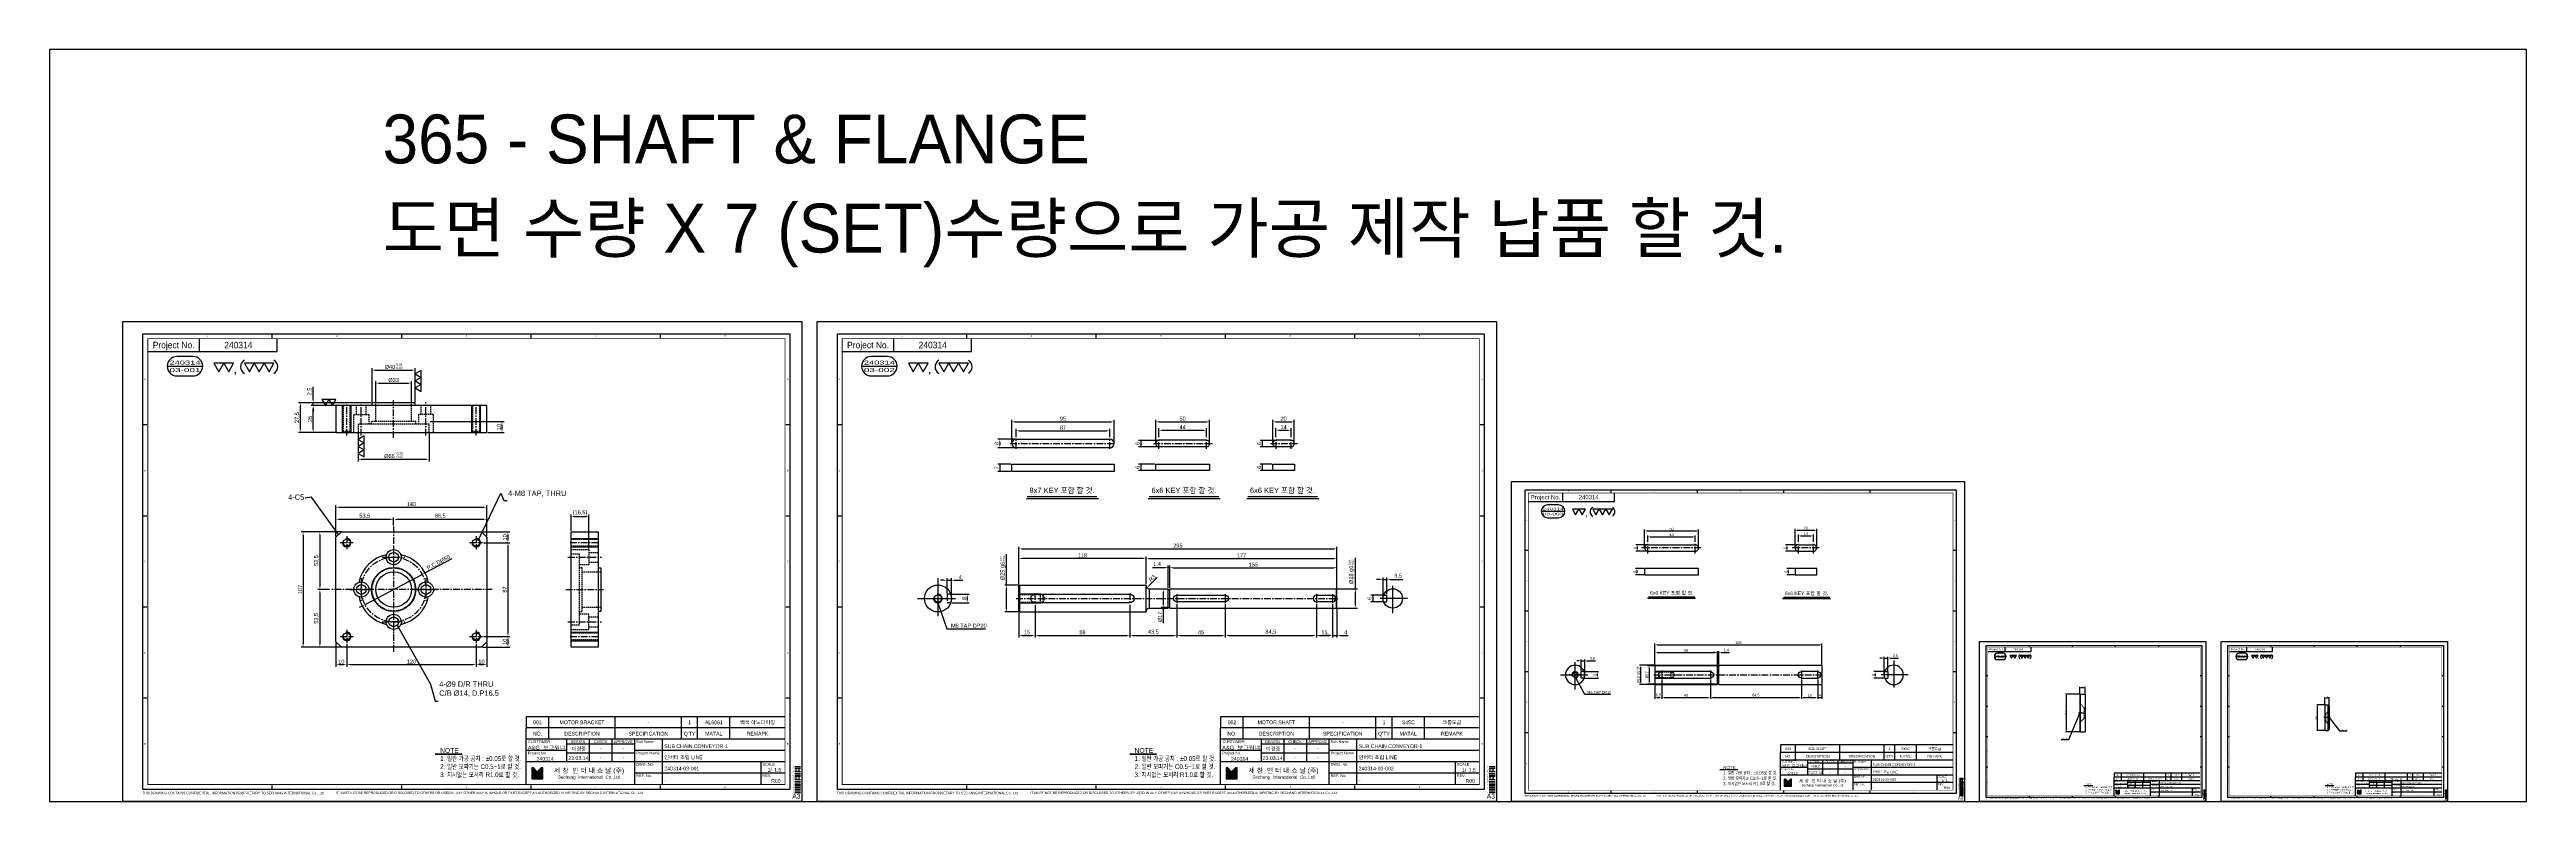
# Model space of a CAD drawing. Header units: inches. Extents: x 0 to 77285, y -118 to 40065.
# Drawn here: x 71277 to 73574, y 3988 to 4686 of the extents above; entities that cross this region are included whole.
import ezdxf
from ezdxf.enums import TextEntityAlignment as Align

# ---------------------------------------------------------------- set-up
doc = ezdxf.new("R2010")
doc.units = ezdxf.units.IN
doc.header["$LTSCALE"] = 5
doc.header["$MEASUREMENT"] = 0
for name, pattern in [('CENTER', [2, 1.25, -0.25, 0.25, -0.25]), ('HIDDEN', [0.375, 0.25, -0.125]), ('PHANTOM', [2.5, 1.25, -0.25, 0.25, -0.25, 0.25, -0.25])]:
    doc.linetypes.add(name, pattern=pattern)
for name, color, linetype in [('11', 1, 'CENTER'), ('22', 2, 'HIDDEN'), ('44', 4, 'Continuous'), ('55', 5, 'Continuous'), ('66', 6, 'PHANTOM'), ('77', 40, 'HIDDEN'), ('99', 181, 'Continuous'), ('A', 8, 'Continuous'), ('B', 123, 'Continuous'), ('D', 3, 'Continuous'), ('G', 231, 'Continuous'), ('T', 3, 'Continuous'), ('VV', 1, 'Continuous'), ('Y', 60, 'Continuous')]:
    doc.layers.add(name, color=color, linetype=linetype)
doc.layers.add('33', color=3, linetype='PHANTOM', lineweight=9)
doc.layers.add('88', color=35, linetype='Continuous', lineweight=5)
doc.styles.add('SCI', font='')
doc.styles.get('SCI').set_extended_font_data('Gulim')
doc.dimstyles.new('SCH', dxfattribs={"dimtxt": 2.5, "dimasz": 2, "dimexe": 1.25, "dimexo": 0.625, "dimtad": 1, "dimdec": 8, "dimtxsty": 'SCI', "dimcen": 2.5, "dimclrd": 4, "dimclre": 4, "dimclrt": 7, "dimadec": 8, "dimazin": 2, "dimtfac": 1, "dimtdec": 8, "dimtmove": 0, "dimatfit": 3, "dimfxl": 1, "dimarcsym": 0})

# ---------------------------------------------------------------- blocks, each defined once
blk = doc.blocks.new('J2')
for p, q in [((0, 2.25), (-2.6, 2.25)), ((-2.6, 2.25), (-1.3, 0)), ((-1.3, 0), (0, 2.25)), ((2.6, 2.25), (0, 2.25)), ((0, 2.25), (1.3, 0)), ((1.3, 0), (2.6, 2.25))]:
    blk.add_line(p, q)
blk = doc.blocks.new('J3')
for p, q in [((-3.9, 2.25), (-2.6, 0)), ((-1.3, 2.25), (-3.9, 2.25)), ((-2.6, 0), (-1.3, 2.25)), ((-1.3, 2.25), (0, 0)), ((1.3, 2.25), (-1.3, 2.25)), ((0, 0), (1.3, 2.25)), ((1.3, 2.25), (2.6, 0)), ((3.9, 2.25), (1.3, 2.25)), ((2.6, 0), (3.9, 2.25))]:
    blk.add_line(p, q)
blk = doc.blocks.new('A$C645fd8c3')
at = {"linetype": 'Continuous'}
h = blk.add_hatch(dxfattribs=at)
h.set_pattern_fill('ANSI31', color=5, scale=0.563055, style=0)
h.set_pattern_definition([(45, (-482.600826, -378.99261), (-0.04976753, 0.04976753), [])])
h.paths.add_polyline_path([(259.7, -279.3), (259.7, -276.2), (258.7, -276.2), (256.3, -278.6), (254, -276.2), (253, -276.2), (253, -279.3)])
h.paths.add_polyline_path([(253, -279.8), (253, -282.9), (259.7, -282.9), (259.7, -279.8)])
at = {"color": 2}
for p, q in [((12.5, -289.5), (12.5, -7.5)), ((12.5, -7.5), (412.5, -7.5)), ((92.5, -10), (92.5, -7.5)), ((172.5, -10), (172.5, -7.5)), ((252.5, -10), (252.5, -7.5)), ((332.5, -10), (332.5, -7.5)), ((412.5, -7.5), (412.5, -289.5)), ((15, -63.9), (12.5, -63.9)), ((412.5, -63.9), (410, -63.9)), ((15, -120.3), (12.5, -120.3)), ((412.5, -120.3), (410, -120.3)), ((15, -176.7), (12.5, -176.7)), ((412.5, -176.7), (410, -176.7)), ((15, -233.1), (12.5, -233.1)), ((412.5, -233.1), (410, -233.1)), ((412.5, -289.5), (12.5, -289.5)), ((92.5, -289.5), (92.5, -287)), ((172.5, -289.5), (172.5, -287)), ((252.5, -289.5), (252.5, -287)), ((332.5, -289.5), (332.5, -287))]:
    blk.add_line(p, q, dxfattribs=at)
at = {"color": 40}
for p, q in [((47.5, -18.5), (47.5, -10.5)), ((95.5, -18.5), (95.5, -10.5))]:
    blk.add_line(p, q, dxfattribs=at)
at = {"color": 7, "linetype": 'Continuous'}
blk.add_line((27.5, -27.6), (49.5, -27.6), dxfattribs=at)
for p, q in [((409.5, -244.5), (249.5, -244.5)), ((249.5, -244.5), (249.5, -251.5)), ((249.5, -286.5), (249.5, -251.5)), ((409.5, -251.5), (249.5, -251.5)), ((409.5, -258.5), (249.5, -258.5)), ((316.5, -258.5), (316.5, -286.5)), ((316.5, -261.5), (274.5, -261.5)), ((316.5, -267), (274.5, -267)), ((415.6, -275.4), (419.2, -275.4))]:
    blk.add_line(p, q)
at = {"color": 3}
for p, q in [((263.5, -251.5), (263.5, -244.5)), ((304.5, -251.5), (304.5, -244.5)), ((345.5, -251.5), (345.5, -244.5)), ((355.5, -251.5), (355.5, -244.5)), ((375.5, -251.5), (375.5, -244.5)), ((263.5, -258.5), (263.5, -251.5)), ((274.5, -258.5), (274.5, -272.5)), ((288.5, -258.5), (288.5, -272.5)), ((302.5, -258.5), (302.5, -272.5)), ((304.5, -258.5), (304.5, -251.5)), ((333.5, -258.5), (333.5, -286.5)), ((345.5, -258.5), (345.5, -251.5)), ((355.5, -258.5), (355.5, -251.5)), ((375.5, -258.5), (375.5, -251.5)), ((274.5, -265.5), (249.5, -265.5)), ((409.5, -272.5), (249.5, -272.5)), ((409.6, -265.5), (316.5, -265.5)), ((409.6, -279.5), (316.5, -279.5))]:
    blk.add_line(p, q, dxfattribs=at)
at = {"color": 5, "linetype": 'Continuous'}
for p, q in [((253, -276.2), (253, -279.3)), ((254, -276.2), (253, -276.2)), ((259.7, -279.3), (253, -279.3)), ((253, -279.8), (253, -282.9)), ((259.7, -279.8), (253, -279.8)), ((253, -282.9), (259.7, -282.9)), ((254, -276.2), (256.3, -278.6)), ((258.7, -276.2), (256.3, -278.6)), ((259.7, -276.2), (258.7, -276.2)), ((259.7, -279.3), (259.7, -276.2)), ((259.7, -282.9), (259.7, -279.8))]:
    blk.add_line(p, q, dxfattribs=at)
at = {"color": 40, "const_width": 0.5}
blk.add_lwpolyline([(15.5, -286.5), (15.5, -10.5), (409.5, -10.5), (409.5, -286.5)], close=True, dxfattribs=at)
at = {"color": 40}
blk.add_lwpolyline([(15.5, -18.5), (95.5, -18.5)], dxfattribs=at)
blk.add_lwpolyline([(33.5, -21.6, 1), (33.5, -33.6), (43.5, -33.6, 1), (43.5, -21.6)], format="xyb", close=True)
at = {"const_width": 0.257}
blk.add_lwpolyline([(193.3, -268), (209.9, -268)], dxfattribs=at)
at = {"color": 3}
blk.add_lwpolyline([(193.3, -267.4), (209.9, -267.4)], dxfattribs=at)
for centre, start, end in [((77.6, -28), 120, 240), ((91.2, -28), 300, 60)]:
    blk.add_arc(centre, 4.69, start, end)
at = {"layer": '11'}
blk.add_line((415.6, -276.4), (419.2, -276.4), dxfattribs=at)
at = {"layer": '22'}
blk.add_line((415.6, -277.4), (419.2, -277.4), dxfattribs=at)
at = {"layer": '33'}
blk.add_line((415.6, -278.4), (419.2, -278.4), dxfattribs=at)
at = {"layer": '44'}
blk.add_line((415.6, -279.4), (419.2, -279.4), dxfattribs=at)
at = {"layer": '55'}
blk.add_line((415.6, -280.4), (419.2, -280.4), dxfattribs=at)
at = {"layer": '66'}
blk.add_line((415.6, -281.4), (419.2, -281.4), dxfattribs=at)
at = {"layer": '77'}
blk.add_line((415.6, -282.4), (419.2, -282.4), dxfattribs=at)
at = {"layer": '88'}
blk.add_line((415.6, -283.4), (419.2, -283.4), dxfattribs=at)
at = {"layer": '99'}
blk.add_line((415.6, -284.4), (419.2, -284.4), dxfattribs=at)
at = {"layer": 'A'}
blk.add_line((415.6, -285.4), (419.2, -285.4), dxfattribs=at)
at = {"layer": 'B'}
blk.add_line((415.6, -286.4), (419.2, -286.4), dxfattribs=at)
at = {"layer": 'D'}
blk.add_line((415.6, -287.4), (419.2, -287.4), dxfattribs=at)
at = {"layer": 'Defpoints', "color": 1}
blk.add_lwpolyline([(0, -297), (0, 0), (420, 0), (420, -297)], close=True, dxfattribs=at)
at = {"layer": 'G'}
blk.add_line((415.6, -288.4), (419.2, -288.4), dxfattribs=at)
at = {"layer": 'T'}
for p, q in [((394.5, -272.5), (394.5, -286.5)), ((415.6, -289.4), (419.2, -289.4))]:
    blk.add_line(p, q, dxfattribs=at)
at = {"layer": 'VV'}
blk.add_line((415.6, -291.4), (419.2, -291.4), dxfattribs=at)
at = {"layer": 'Y'}
blk.add_line((415.6, -290.4), (419.2, -290.4), dxfattribs=at)
at = {"xscale": 2.34375, "yscale": 2.34375, "zscale": 2.34375}
for name, p in [('J2', (62.5, -31)), ('J3', (84.4, -31))]:
    blk.add_blockref(name, p, dxfattribs=at)
at = {"style": 'SCI'}
for s, height, p in [('Project No.', 4, (31.5, -14.5)), (',', 5.86, (69.6, -29.1)), ('NO.', 2.31, (256.5, -255)), ('DESCRIPTION', 2.308, (284, -255)), ('DESIGN', 1.73, (281.5, -260)), ('CHECK', 1.73, (295.5, -260)), ('APPROVE', 1.73, (309.5, -260)), ('SPECIFICATION', 2.308, (325, -255)), ("Q'TY", 2.31, (350.5, -255)), ('MATAL', 2.31, (365.5, -255)), ('REMAPK', 2.31, (392.5, -255)), ('이경중', 2.31, (282, -264.4)), ('-', 2.31, (295.5, -264.2)), ('-', 2.31, (309.5, -264.2)), ('0', 0.6, (414.6, -275.4)), ('세 창  인 터 내 쇼 날 (주)', 3.03, (288.4, -277.8)), ('Sechang  International  Co.,Ltd.', 2.02, (288.7, -281.9))]:
    blk.add_text(s, height=height, dxfattribs=at).set_placement(p, align=Align.MIDDLE_CENTER)
at = {"color": 2, "style": 'SCI'}
for s, p in [('1', (52.5, -8.8)), ('2', (132.5, -8.8)), ('3', (212.5, -8.8)), ('4', (292.5, -8.8)), ('5', (372.5, -8.8)), ('A', (13.8, -35.7)), ('A', (411.2, -35.7)), ('B', (13.8, -92.1)), ('B', (411.2, -92.1)), ('C', (13.8, -148.5)), ('C', (411.2, -148.5)), ('D', (13.8, -204.9)), ('D', (411.2, -204.9)), ('E', (13.8, -261.3)), ('E', (411.2, -261.3)), ('E', (411.2, -261.3)), ('1', (52.5, -288.2)), ('2', (132.5, -288.2)), ('3', (212.5, -288.2)), ('4', (292.5, -288.2)), ('5', (372.5, -288.2))]:
    blk.add_text(s, height=1, dxfattribs=at).set_placement(p, align=Align.MIDDLE_CENTER)
at = {"style": 'SCI'}
for s, height, p in [('CUSTOMER', 1.73, (250.7, -260)), ('Sub Name', 1.73, (317.5, -260)), ('Project No.', 1.731, (250.5, -267)), ('Project Name', 1.731, (317.5, -267)), ('DWG. No.', 1.73, (317.5, -274)), ('SCALE', 1.73, (395.5, -274)), ('REF. No.', 1.73, (317.5, -281)), ('REV.', 1.73, (395.5, -281))]:
    blk.add_text(s, height=height, dxfattribs=at).set_placement(p, align=Align.MIDDLE_LEFT)
at = {"color": 40, "style": 'SCI'}
for s, p in [('-', (295.5, -269.7)), ('-', (309.5, -269.7)), ('1/', (400.1, -277.3))]:
    blk.add_text(s, height=2.31, dxfattribs=at).set_placement(p, align=Align.MIDDLE_CENTER)
at = {"color": 3, "linetype": 'Continuous', "style": 'SCI'}
for s, p in [('THIS DRAWING CONTAINS CONFIDENTIAL INFORMATION PROPRIETARY TO SECHANG INTERNATIONAL Co., Ltd  ', (12.1, -292.5)), ('IT MUST NOT BE REPRODUCED OR DISCLOSED TO OTHERS OR USED IN ANY OTHER WAY IN WHOLE OR PART EXCEPT AN AUTHORIZED IN WRITING BY SECHANG INTERNATIONAL Co., Ltd.', (131.9, -292.4))]:
    blk.add_text(s, height=1.5, dxfattribs=at).set_placement(p)
at = {"color": 2, "style": 'SCI'}
blk.add_text('A3', height=3, dxfattribs=at).set_placement((419.1, -296.1), align=Align.BOTTOM_RIGHT)
at = {"color": 40, "insert": (196.3, -263.9), "char_height": 3, "attachment_point": 1, "style": 'SCI'}
blk.add_mtext_dynamic_manual_height_columns('NOTE{\\W0.8;\\P1. 일반 가공 공차 : %%P0.05로 할 것.\\P2. 일반 모따기는 C0.5~1로 할 것.\\P3. 지시없는 모서리 R1.0로 할 것.}', width=205.982, gutter_width=1.29, heights=[0], dxfattribs=at)
at = {"layer": '11', "style": 'SCI'}
blk.add_text('11', height=0.6, dxfattribs=at).set_placement((414.6, -276.4), align=Align.MIDDLE_CENTER)
at = {"layer": '22', "style": 'SCI'}
blk.add_text('22', height=0.6, dxfattribs=at).set_placement((414.6, -277.4), align=Align.MIDDLE_CENTER)
at = {"layer": '33', "style": 'SCI'}
blk.add_text('33', height=0.6, dxfattribs=at).set_placement((414.6, -278.4), align=Align.MIDDLE_CENTER)
at = {"layer": '44', "style": 'SCI'}
blk.add_text('44', height=0.6, dxfattribs=at).set_placement((414.6, -279.4), align=Align.MIDDLE_CENTER)
at = {"layer": '55', "style": 'SCI'}
blk.add_text('55', height=0.6, dxfattribs=at).set_placement((414.6, -280.4), align=Align.MIDDLE_CENTER)
at = {"layer": '66', "style": 'SCI'}
blk.add_text('66', height=0.6, dxfattribs=at).set_placement((414.6, -281.4), align=Align.MIDDLE_CENTER)
at = {"layer": '77', "style": 'SCI'}
blk.add_text('77', height=0.6, dxfattribs=at).set_placement((414.6, -282.4), align=Align.MIDDLE_CENTER)
at = {"layer": '88', "style": 'SCI'}
blk.add_text('88', height=0.6, dxfattribs=at).set_placement((414.6, -283.4), align=Align.MIDDLE_CENTER)
at = {"layer": '99', "style": 'SCI'}
blk.add_text('99', height=0.6, dxfattribs=at).set_placement((414.6, -284.4), align=Align.MIDDLE_CENTER)
at = {"layer": 'A', "style": 'SCI'}
blk.add_text('A', height=0.6, dxfattribs=at).set_placement((414.6, -285.4), align=Align.MIDDLE_CENTER)
at = {"layer": 'B', "style": 'SCI'}
blk.add_text('B', height=0.6, dxfattribs=at).set_placement((414.6, -286.4), align=Align.MIDDLE_CENTER)
at = {"layer": 'D', "style": 'SCI'}
blk.add_text('D', height=0.6, dxfattribs=at).set_placement((414.6, -287.4), align=Align.MIDDLE_CENTER)
at = {"layer": 'G', "style": 'SCI'}
blk.add_text('G', height=0.6, dxfattribs=at).set_placement((414.6, -288.4), align=Align.MIDDLE_CENTER)
at = {"layer": 'T', "style": 'SCI'}
blk.add_text('T', height=0.6, dxfattribs=at).set_placement((414.6, -289.4), align=Align.MIDDLE_CENTER)
at = {"layer": 'VV', "style": 'SCI'}
blk.add_text('V', height=0.6, dxfattribs=at).set_placement((414.6, -291.4), align=Align.MIDDLE_CENTER)
at = {"layer": 'Y', "style": 'SCI'}
blk.add_text('Y', height=0.6, dxfattribs=at).set_placement((414.6, -290.4), align=Align.MIDDLE_CENTER)
blk = doc.blocks.new('A$C60B61E16')
for p, q in [((-53.5, 81.5), (-48.5, 86.5)), ((-53.5, -48.5), (-53.5, 81.5)), ((-48.5, 86.5), (48.5, 86.5)), ((48.5, 86.5), (53.5, 81.5)), ((53.5, 81.5), (53.5, -48.5)), ((-48.5, -53.5), (-53.5, -48.5)), ((48.5, -53.5), (-48.5, -53.5)), ((53.5, -48.5), (48.5, -53.5))]:
    blk.add_line(p, q)
for centre, radius in [((-43.5, 76.5), 3.32), ((43.5, 76.5), 3.32), ((0, 30), 7), ((0, 30), 4.5), ((-30, 0), 7), ((-30, 0), 4.5), ((0, 0), 20.5), ((0, 0), 16.5), ((30, 0), 7), ((30, 0), 4.5), ((-43.5, -43.5), 3.32), ((0, -30), 7), ((0, -30), 4.5), ((43.5, -43.5), 3.32)]:
    blk.add_circle(centre, radius)
for start, end in [(101.5364, 168.4636), (11.5364, 78.4636), (191.5364, 258.4636), (281.5364, 348.4636)]:
    blk.add_arc((0, 0), 33, start, end)
at = {"layer": '11'}
for p, q in [((-49.5, 76.5), (-37.5, 76.5)), ((-43.5, 70.5), (-43.5, 82.5)), ((0, 91.5), (0, -58.5)), ((37.5, 76.5), (49.5, 76.5)), ((43.5, 70.5), (43.5, 82.5)), ((-10.5, 30), (10.5, 30)), ((0, 19.5), (0, 40.5)), ((-58.5, 0), (58.5, 0)), ((-40.5, 0), (-19.5, 0)), ((-30, -10.5), (-30, 10.5)), ((19.5, 0), (40.5, 0)), ((30, -10.5), (30, 10.5)), ((0, -40.5), (0, -19.5)), ((-49.5, -43.5), (-37.5, -43.5)), ((-43.5, -49.5), (-43.5, -37.5)), ((-10.5, -30), (10.5, -30)), ((37.5, -43.5), (49.5, -43.5)), ((43.5, -49.5), (43.5, -37.5))]:
    blk.add_line(p, q, dxfattribs=at)
blk.add_circle((0, 0), 30, dxfattribs=at)
at = {"layer": '22'}
blk.add_circle((0, 0), 20, dxfattribs=at)
at = {"layer": 'T'}
for centre in [(-43.5, 76.5), (43.5, 76.5), (-43.5, -43.5), (43.5, -43.5)]:
    blk.add_arc(centre, 4, 260.0082, 189.9928, dxfattribs=at)
blk = doc.blocks.new('A$C0C0A28F9')
for p, q in [((-53.5, 25), (53.5, 25)), ((-53.5, 0), (-53.5, 25)), ((-20.000023, 25), (-20.000023, 27.5)), ((-20.000023, 27.5), (19.999993, 27.5)), ((19.999993, 25), (19.999993, 27.5)), ((53.5, 25), (53.5, 0)), ((53.5, 0), (-53.5, 0))]:
    blk.add_line(p, q)
at = {"layer": '11'}
for p, q in [((-43.5, -1), (-43.5, 26)), ((-30, -3), (-30, 28)), ((0, -5), (0, 30)), ((30, -3), (30, 28)), ((43.5, -1), (43.5, 26))]:
    blk.add_line(p, q, dxfattribs=at)
at = {"layer": '22'}
for p, q in [((-46.8235, 0), (-46.8235, 25)), ((-40.1765, 25), (-40.1765, 0)), ((-34.5, 16.5), (-34.5, 25)), ((-25.5, 16.5), (-25.5, 25)), ((-16.5, 10), (-16.5, 27.5)), ((16.5, 10), (16.5, 27.5)), ((25.5, 16.5), (25.5, 25)), ((34.5, 16.5), (34.5, 25)), ((40.1765, 0), (40.1765, 25)), ((46.8235, 25), (46.8235, 0)), ((-37, 0), (-37, 16.5)), ((-37, 16.5), (-23, 16.5)), ((-33, 0), (-33, 7.5)), ((-33, 7.5), (33, 7.5)), ((-23, 16.5), (-23, 7.5)), ((-20.5, 7.5), (-20.5, 10)), ((-20.5, 10), (20.5, 10)), ((20.5, 7.5), (20.5, 10)), ((37, 16.5), (23, 16.5)), ((23, 16.5), (23, 7.5)), ((33, 7.5), (33, 0)), ((37, 0), (37, 16.5))]:
    blk.add_line(p, q, dxfattribs=at)
at = {"layer": 'T'}
for p, q in [((-47.5, 0), (-47.5, 25)), ((-39.5, 0), (-39.5, 25)), ((39.5, 0), (39.5, 25)), ((47.5, 0), (47.5, 25))]:
    blk.add_line(p, q, dxfattribs=at)
blk = doc.blocks.new('*D1279')
at = {"color": 4, "lineweight": -2, "transparency": 16777216}
for p, q in [((71542.7, 4234.3), (71542.7, 4263.1)), ((71545.7, 4261.2), (71679.7, 4261.2)), ((71682.7, 4234.3), (71682.7, 4263.1))]:
    blk.add_line(p, q, dxfattribs=at)
at = {"color": 4, "transparency": 16777216}
for points in [[(71545.7, 4261.7), (71545.7, 4260.7), (71542.7, 4261.2)], [(71679.7, 4261.7), (71679.7, 4260.7), (71682.7, 4261.2)]]:
    blk.add_solid(points, dxfattribs=at)
at = {"layer": 'Defpoints', "color": 0, "transparency": 16777216}
for p in [(71682.7, 4261.2), (71542.7, 4233.3), (71682.7, 4233.3)]:
    blk.add_point(p, dxfattribs=at)
at = {"color": 7, "transparency": 16777216, "insert": (71612.7, 4264.1), "char_height": 3.75, "attachment_point": 5, "style": 'SCI'}
blk.add_mtext('140', dxfattribs=at)
blk = doc.blocks.new('*D1280')
at = {"color": 4, "lineweight": -2, "transparency": 16777216}
for p, q in [((71542.7, 4234.3), (71542.7, 4251.8)), ((71596.2, 4244.3), (71596.2, 4251.8)), ((71545.7, 4250), (71593.2, 4250))]:
    blk.add_line(p, q, dxfattribs=at)
at = {"color": 4, "transparency": 16777216}
for points in [[(71545.7, 4250.5), (71545.7, 4249.5), (71542.7, 4250)], [(71593.2, 4250.5), (71593.2, 4249.5), (71596.2, 4250)]]:
    blk.add_solid(points, dxfattribs=at)
at = {"layer": 'Defpoints', "color": 0, "transparency": 16777216}
for p in [(71542.7, 4233.3), (71596.2, 4250), (71596.2, 4243.3)]:
    blk.add_point(p, dxfattribs=at)
at = {"color": 7, "transparency": 16777216, "insert": (71569.5, 4253), "char_height": 3.75, "attachment_point": 5, "style": 'SCI'}
blk.add_mtext('53,5', dxfattribs=at)
blk = doc.blocks.new('*D1281')
at = {"color": 4, "lineweight": -2, "transparency": 16777216}
for p, q in [((71596.2, 4244.3), (71596.2, 4251.8)), ((71682.7, 4234.3), (71682.7, 4251.8)), ((71599.2, 4250), (71679.7, 4250))]:
    blk.add_line(p, q, dxfattribs=at)
at = {"color": 4, "transparency": 16777216}
for points in [[(71599.2, 4250.5), (71599.2, 4249.5), (71596.2, 4250)], [(71679.7, 4250.5), (71679.7, 4249.5), (71682.7, 4250)]]:
    blk.add_solid(points, dxfattribs=at)
at = {"layer": 'Defpoints', "color": 0, "transparency": 16777216}
for p in [(71596.2, 4243.3), (71682.7, 4250), (71682.7, 4233.3)]:
    blk.add_point(p, dxfattribs=at)
at = {"color": 7, "transparency": 16777216, "insert": (71639.5, 4253), "char_height": 3.75, "attachment_point": 5, "style": 'SCI'}
blk.add_mtext('86,5', dxfattribs=at)
blk = doc.blocks.new('*D1282')
at = {"color": 4, "lineweight": -2, "transparency": 16777216}
for p, q in [((71546.8, 4238.3), (71525.9, 4238.3)), ((71527.8, 4235.3), (71527.8, 4187.8)), ((71536.8, 4184.8), (71525.9, 4184.8))]:
    blk.add_line(p, q, dxfattribs=at)
at = {"color": 4, "transparency": 16777216}
for points in [[(71527.3, 4235.3), (71528.3, 4235.3), (71527.8, 4238.3)], [(71527.3, 4187.8), (71528.3, 4187.8), (71527.8, 4184.8)]]:
    blk.add_solid(points, dxfattribs=at)
at = {"layer": 'Defpoints', "color": 0, "transparency": 16777216}
for p in [(71547.7, 4238.3), (71527.8, 4184.8), (71537.7, 4184.8)]:
    blk.add_point(p, dxfattribs=at)
at = {"color": 7, "transparency": 16777216, "insert": (71524.7, 4211.6), "char_height": 3.75, "attachment_point": 5, "rotation": 90, "style": 'SCI'}
blk.add_mtext('53,5', dxfattribs=at)
blk = doc.blocks.new('*D1283')
at = {"color": 4, "lineweight": -2, "transparency": 16777216}
for p, q in [((71536.8, 4184.8), (71525.9, 4184.8)), ((71527.8, 4181.8), (71527.8, 4134.3)), ((71546.8, 4131.3), (71525.9, 4131.3))]:
    blk.add_line(p, q, dxfattribs=at)
at = {"color": 4, "transparency": 16777216}
for points in [[(71527.3, 4181.8), (71528.3, 4181.8), (71527.8, 4184.8)], [(71527.3, 4134.3), (71528.3, 4134.3), (71527.8, 4131.3)]]:
    blk.add_solid(points, dxfattribs=at)
at = {"layer": 'Defpoints', "color": 0, "transparency": 16777216}
for p in [(71537.7, 4184.8), (71527.8, 4131.3), (71547.7, 4131.3)]:
    blk.add_point(p, dxfattribs=at)
at = {"color": 7, "transparency": 16777216, "insert": (71524.7, 4158.1), "char_height": 3.75, "attachment_point": 5, "rotation": 90, "style": 'SCI'}
blk.add_mtext('53,5', dxfattribs=at)
blk = doc.blocks.new('*D1284')
at = {"color": 4, "lineweight": -2, "transparency": 16777216}
for p, q in [((71548.8, 4238.3), (71510.4, 4238.3)), ((71512.2, 4235.3), (71512.2, 4134.3)), ((71546.8, 4131.3), (71510.4, 4131.3))]:
    blk.add_line(p, q, dxfattribs=at)
at = {"color": 4, "transparency": 16777216}
for points in [[(71511.7, 4235.3), (71512.7, 4235.3), (71512.2, 4238.3)], [(71511.7, 4134.3), (71512.7, 4134.3), (71512.2, 4131.3)]]:
    blk.add_solid(points, dxfattribs=at)
at = {"layer": 'Defpoints', "color": 0, "transparency": 16777216}
for p in [(71549.7, 4238.3), (71512.2, 4131.3), (71547.7, 4131.3)]:
    blk.add_point(p, dxfattribs=at)
at = {"color": 7, "transparency": 16777216, "insert": (71509.4, 4184.8), "char_height": 3.75, "attachment_point": 5, "rotation": 90, "style": 'SCI'}
blk.add_mtext('107', dxfattribs=at)
blk = doc.blocks.new('*D1285')
at = {"color": 4, "lineweight": -2, "transparency": 16777216}
for p, q in [((71678.7, 4238.3), (71704.1, 4238.3)), ((71679.7, 4228.3), (71704.1, 4228.3)), ((71702.2, 4235.3), (71702.2, 4231.3))]:
    blk.add_line(p, q, dxfattribs=at)
at = {"color": 4, "transparency": 16777216}
for points in [[(71701.7, 4235.3), (71702.7, 4235.3), (71702.2, 4238.3)], [(71701.7, 4231.3), (71702.7, 4231.3), (71702.2, 4228.3)]]:
    blk.add_solid(points, dxfattribs=at)
at = {"layer": 'Defpoints', "color": 0, "transparency": 16777216}
for p in [(71677.7, 4238.3), (71678.7, 4228.3), (71702.2, 4228.3)]:
    blk.add_point(p, dxfattribs=at)
at = {"color": 7, "transparency": 16777216, "insert": (71699.4, 4233.3), "char_height": 3.75, "attachment_point": 5, "rotation": 90, "style": 'SCI'}
blk.add_mtext('10', dxfattribs=at)
blk = doc.blocks.new('*D1286')
at = {"color": 4, "lineweight": -2, "transparency": 16777216}
for p, q in [((71679.7, 4228.3), (71704.1, 4228.3)), ((71702.2, 4225.3), (71702.2, 4144.3)), ((71679.7, 4141.3), (71704.1, 4141.3))]:
    blk.add_line(p, q, dxfattribs=at)
at = {"color": 4, "transparency": 16777216}
for points in [[(71701.7, 4225.3), (71702.7, 4225.3), (71702.2, 4228.3)], [(71701.7, 4144.3), (71702.7, 4144.3), (71702.2, 4141.3)]]:
    blk.add_solid(points, dxfattribs=at)
at = {"layer": 'Defpoints', "color": 0, "transparency": 16777216}
for p in [(71678.7, 4228.3), (71678.7, 4141.3), (71702.2, 4141.3)]:
    blk.add_point(p, dxfattribs=at)
at = {"color": 7, "transparency": 16777216, "insert": (71699.4, 4184.8), "char_height": 3.75, "attachment_point": 5, "rotation": 90, "style": 'SCI'}
blk.add_mtext('87', dxfattribs=at)
blk = doc.blocks.new('*D1287')
at = {"color": 4, "lineweight": -2, "transparency": 16777216}
for p, q in [((71679.7, 4141.3), (71704.1, 4141.3)), ((71702.2, 4138.3), (71702.2, 4134.3)), ((71678.7, 4131.3), (71704.1, 4131.3))]:
    blk.add_line(p, q, dxfattribs=at)
at = {"color": 4, "transparency": 16777216}
for points in [[(71701.7, 4138.3), (71702.7, 4138.3), (71702.2, 4141.3)], [(71701.7, 4134.3), (71702.7, 4134.3), (71702.2, 4131.3)]]:
    blk.add_solid(points, dxfattribs=at)
at = {"layer": 'Defpoints', "color": 0, "transparency": 16777216}
for p in [(71678.7, 4141.3), (71677.7, 4131.3), (71702.2, 4131.3)]:
    blk.add_point(p, dxfattribs=at)
at = {"color": 7, "transparency": 16777216, "insert": (71699.4, 4136.3), "char_height": 3.75, "attachment_point": 5, "rotation": 90, "style": 'SCI'}
blk.add_mtext('10', dxfattribs=at)
blk = doc.blocks.new('*D1288')
at = {"color": 4, "lineweight": -2, "transparency": 16777216}
for p, q in [((71542.7, 4135.4), (71542.7, 4113.2)), ((71545.7, 4115.1), (71549.7, 4115.1)), ((71552.7, 4134.4), (71552.7, 4113.2))]:
    blk.add_line(p, q, dxfattribs=at)
at = {"color": 4, "transparency": 16777216}
for points in [[(71545.7, 4115.6), (71545.7, 4114.6), (71542.7, 4115.1)], [(71549.7, 4115.6), (71549.7, 4114.6), (71552.7, 4115.1)]]:
    blk.add_solid(points, dxfattribs=at)
at = {"layer": 'Defpoints', "color": 0, "transparency": 16777216}
for p in [(71542.7, 4136.3), (71552.7, 4135.3), (71552.7, 4115.1)]:
    blk.add_point(p, dxfattribs=at)
at = {"color": 7, "transparency": 16777216, "insert": (71547.7, 4117.9), "char_height": 3.75, "attachment_point": 5, "style": 'SCI'}
blk.add_mtext('10', dxfattribs=at)
blk = doc.blocks.new('*D1289')
at = {"color": 4, "lineweight": -2, "transparency": 16777216}
for p, q in [((71552.7, 4134.4), (71552.7, 4113.2)), ((71555.7, 4115.1), (71669.7, 4115.1)), ((71672.7, 4134.4), (71672.7, 4113.2))]:
    blk.add_line(p, q, dxfattribs=at)
at = {"color": 4, "transparency": 16777216}
for points in [[(71555.7, 4115.6), (71555.7, 4114.6), (71552.7, 4115.1)], [(71669.7, 4115.6), (71669.7, 4114.6), (71672.7, 4115.1)]]:
    blk.add_solid(points, dxfattribs=at)
at = {"layer": 'Defpoints', "color": 0, "transparency": 16777216}
for p in [(71552.7, 4135.3), (71672.7, 4135.3), (71672.7, 4115.1)]:
    blk.add_point(p, dxfattribs=at)
at = {"color": 7, "transparency": 16777216, "insert": (71612.7, 4117.9), "char_height": 3.75, "attachment_point": 5, "style": 'SCI'}
blk.add_mtext('120', dxfattribs=at)
blk = doc.blocks.new('*D1290')
at = {"color": 4, "lineweight": -2, "transparency": 16777216}
for p, q in [((71682.7, 4135.4), (71682.7, 4113.2)), ((71672.7, 4134.4), (71672.7, 4113.2)), ((71675.7, 4115.1), (71679.7, 4115.1))]:
    blk.add_line(p, q, dxfattribs=at)
at = {"color": 4, "transparency": 16777216}
for points in [[(71675.7, 4115.6), (71675.7, 4114.6), (71672.7, 4115.1)], [(71679.7, 4115.6), (71679.7, 4114.6), (71682.7, 4115.1)]]:
    blk.add_solid(points, dxfattribs=at)
at = {"layer": 'Defpoints', "color": 0, "transparency": 16777216}
for p in [(71672.7, 4135.3), (71682.7, 4136.3), (71682.7, 4115.1)]:
    blk.add_point(p, dxfattribs=at)
at = {"color": 7, "transparency": 16777216, "insert": (71677.7, 4117.9), "char_height": 3.75, "attachment_point": 5, "style": 'SCI'}
blk.add_mtext('10', dxfattribs=at)
blk = doc.blocks.new('*D1291')
at = {"color": 4, "lineweight": -2, "transparency": 16777216}
for p, q in [((71650.2, 4213.3), (71625.4, 4200.2)), ((71569.7, 4170.9), (71622.8, 4198.8)), ((71567, 4169.5), (71564.4, 4168.1))]:
    blk.add_line(p, q, dxfattribs=at)
at = {"color": 4, "transparency": 16777216}
for points in [[(71625.2, 4200.6), (71625.7, 4199.8), (71622.8, 4198.8)], [(71566.8, 4169.9), (71567.3, 4169), (71569.7, 4170.9)]]:
    blk.add_solid(points, dxfattribs=at)
at = {"layer": 'Defpoints', "color": 0, "transparency": 16777216}
for p in [(71622.8, 4198.8), (71569.7, 4170.9)]:
    blk.add_point(p, dxfattribs=at)
at = {"color": 7, "transparency": 16777216, "insert": (71637.8, 4210), "char_height": 3.75, "attachment_point": 5, "rotation": 27.7533, "style": 'SCI'}
blk.add_mtext('P.C.D∅60', dxfattribs=at)
blk = doc.blocks.new('A$C70B051DC')
for p, q in [((0, 20.000022), (2.5, 20.000022)), ((2.5, 20.000022), (2.5, -19.999993)), ((0, -19.999993), (2.5, -19.999993))]:
    blk.add_line(p, q)
blk.add_lwpolyline([(-25, 86.5), (0, 86.5), (0, -53.5), (-25, -53.5)], close=True)
at = {"layer": '11'}
for p, q in [((-28, 76.5), (1, 76.5)), ((-28, 30), (3, 30)), ((-30, 0), (5, 0)), ((-28, -30), (3, -30)), ((-28, -43.5), (1, -43.5))]:
    blk.add_line(p, q, dxfattribs=at)
at = {"layer": '22'}
for p, q in [((-24.3235, 79.8235), (-25, 80.5)), ((-25, 72.5), (-24.3235, 73.1765)), ((-24.3235, 79.8235), (0, 79.8235)), ((-24.3235, 79.8235), (-24.3235, 73.1765)), ((0, 73.1765), (-24.3235, 73.1765)), ((-25, 37), (-8.5, 37)), ((-25, 33), (-17.5, 33)), ((-17.5, 33), (-17.5, -33)), ((-8.5, 23), (-17.5, 23)), ((-8.5, 37), (-8.5, 23)), ((-8.5, 34.5), (0, 34.5)), ((-8.5, 25.5), (0, 25.5)), ((-17.5, 20.5), (-15, 20.5)), ((-15, 20.5), (-15, -20.5)), ((-15, 16.5), (2.5, 16.5)), ((-17.5, -20.5), (-15, -20.5)), ((-15, -16.5), (2.5, -16.5)), ((-17.5, -33), (-25, -33)), ((-25, -37), (-8.5, -37)), ((-24.3235, -40.1765), (-25, -39.5)), ((-24.3235, -40.1765), (0, -40.1765)), ((-24.3235, -40.1765), (-24.3235, -46.8235)), ((-8.5, -23), (-17.5, -23)), ((-8.5, -37), (-8.5, -23)), ((-8.5, -25.5), (0, -25.5)), ((-8.5, -34.5), (0, -34.5)), ((-25, -47.5), (-24.3235, -46.8235)), ((0, -46.8235), (-24.3235, -46.8235))]:
    blk.add_line(p, q, dxfattribs=at)
at = {"layer": 'T'}
for p, q in [((-25, 80.5), (0, 80.5)), ((-25, 72.5), (0, 72.5)), ((-25, -39.5), (0, -39.5)), ((-25, -47.5), (0, -47.5))]:
    blk.add_line(p, q, dxfattribs=at)
blk = doc.blocks.new('*D1292')
at = {"color": 4, "lineweight": -2, "transparency": 16777216}
for p, q in [((71563.2, 4329.8), (71563.2, 4303.8)), ((71629.2, 4329.8), (71629.2, 4303.8)), ((71566.2, 4305.7), (71626.2, 4305.7))]:
    blk.add_line(p, q, dxfattribs=at)
at = {"color": 4, "transparency": 16777216}
for points in [[(71566.2, 4306.2), (71566.2, 4305.2), (71563.2, 4305.7)], [(71626.2, 4306.2), (71626.2, 4305.2), (71629.2, 4305.7)]]:
    blk.add_solid(points, dxfattribs=at)
at = {"layer": 'Defpoints', "color": 0, "transparency": 16777216}
for p in [(71563.2, 4330.7), (71629.2, 4330.7), (71629.2, 4305.7)]:
    blk.add_point(p, dxfattribs=at)
at = {"color": 7, "transparency": 16777216, "insert": (71596.2, 4309.4), "char_height": 3.75, "attachment_point": 5, "style": 'SCI'}
blk.add_mtext('%%c66{\\H0.59x;\\S+0.05^ +0.03;}', dxfattribs=at)
blk = doc.blocks.new('*D1293')
at = {"color": 4, "lineweight": -2, "transparency": 16777216}
for p, q in [((71579.7, 4359.2), (71579.7, 4378.2)), ((71582.7, 4376.4), (71609.7, 4376.4)), ((71612.7, 4359.2), (71612.7, 4378.2))]:
    blk.add_line(p, q, dxfattribs=at)
at = {"color": 4, "transparency": 16777216}
for points in [[(71582.7, 4376.9), (71582.7, 4375.9), (71579.7, 4376.4)], [(71609.7, 4376.9), (71609.7, 4375.9), (71612.7, 4376.4)]]:
    blk.add_solid(points, dxfattribs=at)
at = {"layer": 'Defpoints', "color": 0, "transparency": 16777216}
for p in [(71612.7, 4376.4), (71579.7, 4358.2), (71612.7, 4358.2)]:
    blk.add_point(p, dxfattribs=at)
at = {"color": 7, "transparency": 16777216, "insert": (71596.2, 4379.3), "char_height": 3.75, "attachment_point": 5, "style": 'SCI'}
blk.add_mtext('%%c33', dxfattribs=at)
blk = doc.blocks.new('*D1294')
at = {"color": 4, "lineweight": -2, "transparency": 16777216}
for p, q in [((71576.2, 4359.2), (71576.2, 4390.4)), ((71579.2, 4388.5), (71613.2, 4388.5)), ((71616.2, 4359.2), (71616.2, 4390.4))]:
    blk.add_line(p, q, dxfattribs=at)
at = {"color": 4, "transparency": 16777216}
for points in [[(71579.2, 4389), (71579.2, 4388), (71576.2, 4388.5)], [(71613.2, 4389), (71613.2, 4388), (71616.2, 4388.5)]]:
    blk.add_solid(points, dxfattribs=at)
at = {"layer": 'Defpoints', "color": 0, "transparency": 16777216}
for p in [(71616.2, 4388.5), (71576.2, 4358.2), (71616.2, 4358.2)]:
    blk.add_point(p, dxfattribs=at)
at = {"color": 7, "transparency": 16777216, "insert": (71596.2, 4392.2), "char_height": 3.75, "attachment_point": 5, "style": 'SCI'}
blk.add_mtext('%%c40{\\H0.59x;\\S-0.01^ -0.03;}', dxfattribs=at)
blk = doc.blocks.new('*D1295')
at = {"color": 4, "lineweight": -2, "transparency": 16777216}
for p, q in [((71543.8, 4355.7), (71519.7, 4355.7)), ((71521.6, 4333.7), (71521.6, 4352.7)), ((71543.8, 4330.7), (71519.7, 4330.7))]:
    blk.add_line(p, q, dxfattribs=at)
at = {"color": 4, "transparency": 16777216}
for points in [[(71521.1, 4352.7), (71522.1, 4352.7), (71521.6, 4355.7)], [(71521.1, 4333.7), (71522.1, 4333.7), (71521.6, 4330.7)]]:
    blk.add_solid(points, dxfattribs=at)
at = {"layer": 'Defpoints', "color": 0, "transparency": 16777216}
for p in [(71521.6, 4355.7), (71544.7, 4355.7), (71544.7, 4330.7)]:
    blk.add_point(p, dxfattribs=at)
at = {"color": 7, "transparency": 16777216, "insert": (71518.7, 4343.2), "char_height": 3.75, "attachment_point": 5, "rotation": 90, "style": 'SCI'}
blk.add_mtext('25', dxfattribs=at)
blk = doc.blocks.new('*D1296')
at = {"color": 4, "lineweight": -2, "transparency": 16777216}
for p, q in [((71521.6, 4361.2), (71521.6, 4373.1)), ((71575.3, 4358.2), (71519.7, 4358.2)), ((71543.8, 4355.7), (71519.7, 4355.7)), ((71521.6, 4355.7), (71521.6, 4358.2)), ((71521.6, 4352.7), (71521.6, 4349.7))]:
    blk.add_line(p, q, dxfattribs=at)
at = {"color": 4, "transparency": 16777216}
for points in [[(71521.1, 4361.2), (71522.1, 4361.2), (71521.6, 4358.2)], [(71521.1, 4352.7), (71522.1, 4352.7), (71521.6, 4355.7)]]:
    blk.add_solid(points, dxfattribs=at)
at = {"layer": 'Defpoints', "color": 0, "transparency": 16777216}
for p in [(71521.6, 4358.2), (71544.7, 4355.7), (71576.2, 4358.2)]:
    blk.add_point(p, dxfattribs=at)
at = {"color": 7, "transparency": 16777216, "insert": (71518.5, 4368.6), "char_height": 3.75, "attachment_point": 5, "rotation": 90, "style": 'SCI'}
blk.add_mtext('2,5', dxfattribs=at)
blk = doc.blocks.new('*D1297')
at = {"color": 4, "lineweight": -2, "transparency": 16777216}
for p, q in [((71575.3, 4358.2), (71508, 4358.2)), ((71509.9, 4333.7), (71509.9, 4355.2)), ((71543.8, 4330.7), (71508, 4330.7))]:
    blk.add_line(p, q, dxfattribs=at)
at = {"color": 4, "transparency": 16777216}
for points in [[(71509.4, 4355.2), (71510.4, 4355.2), (71509.9, 4358.2)], [(71509.4, 4333.7), (71510.4, 4333.7), (71509.9, 4330.7)]]:
    blk.add_solid(points, dxfattribs=at)
at = {"layer": 'Defpoints', "color": 0, "transparency": 16777216}
for p in [(71509.9, 4358.2), (71576.2, 4358.2), (71544.7, 4330.7)]:
    blk.add_point(p, dxfattribs=at)
at = {"color": 7, "transparency": 16777216, "insert": (71506.8, 4344.5), "char_height": 3.75, "attachment_point": 5, "rotation": 90, "style": 'SCI'}
blk.add_mtext('27,5', dxfattribs=at)
blk = doc.blocks.new('*D1298')
at = {"color": 4, "lineweight": -2, "transparency": 16777216}
for p, q in [((71630.2, 4340.7), (71698.6, 4340.7)), ((71683.7, 4330.7), (71698.6, 4330.7)), ((71696.7, 4337.7), (71696.7, 4333.7))]:
    blk.add_line(p, q, dxfattribs=at)
at = {"color": 4, "transparency": 16777216}
for points in [[(71696.2, 4337.7), (71697.2, 4337.7), (71696.7, 4340.7)], [(71696.2, 4333.7), (71697.2, 4333.7), (71696.7, 4330.7)]]:
    blk.add_solid(points, dxfattribs=at)
at = {"layer": 'Defpoints', "color": 0, "transparency": 16777216}
for p in [(71629.2, 4340.7), (71682.7, 4330.7), (71696.7, 4330.7)]:
    blk.add_point(p, dxfattribs=at)
at = {"color": 7, "transparency": 16777216, "insert": (71693.8, 4335.7), "char_height": 3.75, "attachment_point": 5, "rotation": 90, "style": 'SCI'}
blk.add_mtext('10', dxfattribs=at)
blk = doc.blocks.new('*D1299')
at = {"color": 4, "lineweight": -2, "transparency": 16777216}
for p, q in [((71760.9, 4239.3), (71760.9, 4254.4)), ((71763.9, 4252.6), (71774.4, 4252.6)), ((71777.4, 4222.8), (71777.4, 4254.4))]:
    blk.add_line(p, q, dxfattribs=at)
at = {"color": 4, "transparency": 16777216}
for points in [[(71763.9, 4253.1), (71763.9, 4252.1), (71760.9, 4252.6)], [(71774.4, 4253.1), (71774.4, 4252.1), (71777.4, 4252.6)]]:
    blk.add_solid(points, dxfattribs=at)
at = {"layer": 'Defpoints', "color": 0, "transparency": 16777216}
for p in [(71777.4, 4252.6), (71760.9, 4238.3), (71777.4, 4221.8)]:
    blk.add_point(p, dxfattribs=at)
at = {"color": 7, "transparency": 16777216, "insert": (71769.1, 4255.9), "char_height": 3.75, "attachment_point": 5, "style": 'SCI'}
blk.add_mtext('(16,5)', dxfattribs=at)
blk = doc.blocks.new('*U1275')
at = {"color": 2}
for points in [[(0, 0), (1.5, 2.6), (-1.5, 2.6)], [(3, 0), (4.5, 2.6), (1.5, 2.6)], [(6, 0), (7.5, 2.6), (4.5, 2.6)]]:
    blk.add_lwpolyline(points, close=True, dxfattribs=at)
blk = doc.blocks.new('*U1274')
at = {"color": 2}
for points in [[(0, 0), (1.5, 2.6), (-1.5, 2.6)], [(3, 0), (4.5, 2.6), (1.5, 2.6)]]:
    blk.add_lwpolyline(points, close=True, dxfattribs=at)
blk = doc.blocks.new('A$Cb4a06094')
for p, q in [((-5, 17), (-4.5, 17.5)), ((-5, 17), (-5, -17)), ((-4.5, 17.5), (0, 17.5)), ((-4.5, 17.5), (-4.5, -17.5)), ((0, 17.5), (0, -17.5)), ((-5, -17), (-4.5, -17.5)), ((-4.5, -17.5), (0, -17.5))]:
    blk.add_line(p, q)
at = {"layer": '11'}
blk.add_line((-6, 0), (1, 0), dxfattribs=at)
at = {"layer": '22'}
for p, q in [((-0.6, 4.5), (-5, 8.9)), ((-0.6, -4.5), (-0.6, 4.5)), ((-0.6, 4.5), (0, 4.5)), ((-5, -8.9), (-0.6, -4.5)), ((-0.6, -4.5), (0, -4.5))]:
    blk.add_line(p, q, dxfattribs=at)
blk = doc.blocks.new('A$Cc9df3d17')
for p, q in [((0, 12), (0, -12)), ((0, 12), (3, 12)), ((3, 12), (4, 11)), ((3, -12), (3, 12)), ((4, 11), (4, -11)), ((0, -12), (3, -12)), ((3, -12), (4, -11))]:
    blk.add_line(p, q)
at = {"layer": '11'}
blk.add_line((5, 0), (-1, 0), dxfattribs=at)
at = {"layer": '22'}
for p, q in [((0.6, 3.3), (0, 3.3)), ((4, 6.7), (0.6, 3.3)), ((0.6, 3.3), (0.6, -3.3)), ((0.6, -3.3), (0, -3.3)), ((0.6, -3.3), (4, -6.7))]:
    blk.add_line(p, q, dxfattribs=at)
blk = doc.blocks.new('SMTAPM8', base_point=(1776.1, 1983.9))
at = {"color": 7, "linetype": 'Continuous'}
blk.add_circle((1776.1, 1983.9), 3.32, dxfattribs=at)
at = {"layer": '11', "ltscale": 1.8}
for p, q in [((1770.1, 1983.9), (1782.1, 1983.9)), ((1776.1, 1977.9), (1776.1, 1989.9))]:
    blk.add_line(p, q, dxfattribs=at)
at = {"layer": 'T', "linetype": 'Continuous'}
blk.add_arc((1776.1, 1983.9), 4, 260.0082, 189.9928, dxfattribs=at)
blk = doc.blocks.new('A$C268D4A48')
blk.add_circle((0, 0), 12.5)
at = {"layer": '11', "ltscale": 5.625}
for p, q in [((-18.8, 0), (18.8, 0)), ((0, -18.8), (0, 18.8))]:
    blk.add_line(p, q, dxfattribs=at)
at = {"layer": '22', "ltscale": 5}
for p, q in [((-4, 11.8), (-4, 8.5)), ((-4, 8.5), (4, 8.5)), ((4, 11.8), (4, 8.5))]:
    blk.add_line(p, q, dxfattribs=at)
blk.add_blockref('SMTAPM8', (0, 0))
blk = doc.blocks.new('A$C6529cc0f')
for p, q in [((-3, 8.5), (-3, 5.5)), ((-3, 5.5), (3, 5.5)), ((3, 8.5), (3, 5.5))]:
    blk.add_line(p, q)
blk.add_circle((0, 0), 9)
at = {"layer": '11', "ltscale": 4.05}
for p, q in [((-13.5, 0), (13.5, 0)), ((0, -13.5), (0, 13.5))]:
    blk.add_line(p, q, dxfattribs=at)
blk = doc.blocks.new('*D1312')
at = {"color": 4, "lineweight": -2, "transparency": 16777216}
for p, q in [((72169.5, 4321.3), (72169.5, 4342.4)), ((72264.5, 4321.3), (72264.5, 4342.4)), ((72172.5, 4340.5), (72261.5, 4340.5))]:
    blk.add_line(p, q, dxfattribs=at)
at = {"color": 4, "transparency": 16777216}
for points in [[(72172.5, 4341), (72172.5, 4340), (72169.5, 4340.5)], [(72261.5, 4341), (72261.5, 4340), (72264.5, 4340.5)]]:
    blk.add_solid(points, dxfattribs=at)
at = {"layer": 'Defpoints', "color": 0, "transparency": 16777216}
for p in [(72169.5, 4320.3), (72264.5, 4340.5), (72264.5, 4320.3)]:
    blk.add_point(p, dxfattribs=at)
at = {"color": 7, "transparency": 16777216, "insert": (72217, 4343.4), "char_height": 3.75, "attachment_point": 5, "style": 'SCI'}
blk.add_mtext('95', dxfattribs=at)
blk = doc.blocks.new('*D1313')
at = {"color": 4, "lineweight": -2, "transparency": 16777216}
for p, q in [((72172.6, 4324.3), (72156.5, 4324.3)), ((72158.4, 4321.3), (72158.4, 4319.3)), ((72172.6, 4316.3), (72156.5, 4316.3))]:
    blk.add_line(p, q, dxfattribs=at)
at = {"color": 4, "transparency": 16777216}
for points in [[(72157.9, 4321.3), (72158.9, 4321.3), (72158.4, 4324.3)], [(72157.9, 4319.3), (72158.9, 4319.3), (72158.4, 4316.3)]]:
    blk.add_solid(points, dxfattribs=at)
at = {"layer": 'Defpoints', "color": 0, "transparency": 16777216}
for p in [(72173.5, 4324.3), (72158.4, 4316.3), (72173.5, 4316.3)]:
    blk.add_point(p, dxfattribs=at)
at = {"color": 7, "transparency": 16777216, "insert": (72155.5, 4320.3), "char_height": 3.75, "attachment_point": 5, "rotation": 90, "style": 'SCI'}
blk.add_mtext('8', dxfattribs=at)
blk = doc.blocks.new('*D1314')
at = {"color": 4, "lineweight": -2, "transparency": 16777216}
for p, q in [((72305.1, 4323.3), (72287.2, 4323.3)), ((72289.1, 4323.3), (72289.1, 4317.3)), ((72305.1, 4317.3), (72287.2, 4317.3))]:
    blk.add_line(p, q, dxfattribs=at)
at = {"layer": 'Defpoints', "color": 0, "transparency": 16777216}
for p in [(72306, 4323.3), (72289.1, 4317.3), (72306, 4317.3)]:
    blk.add_point(p, dxfattribs=at)
at = {"color": 7, "transparency": 16777216, "insert": (72286.2, 4320.3), "char_height": 3.75, "attachment_point": 5, "rotation": 90, "style": 'SCI'}
blk.add_mtext('6', dxfattribs=at)
blk = doc.blocks.new('*D1315')
at = {"color": 4, "lineweight": -2, "transparency": 16777216}
for p, q in [((72303, 4321.3), (72303, 4342.4)), ((72353, 4321.3), (72353, 4342.4)), ((72306, 4340.5), (72350, 4340.5))]:
    blk.add_line(p, q, dxfattribs=at)
at = {"color": 4, "transparency": 16777216}
for points in [[(72306, 4341), (72306, 4340), (72303, 4340.5)], [(72350, 4341), (72350, 4340), (72353, 4340.5)]]:
    blk.add_solid(points, dxfattribs=at)
at = {"layer": 'Defpoints', "color": 0, "transparency": 16777216}
for p in [(72303, 4320.3), (72353, 4340.5), (72353, 4320.3)]:
    blk.add_point(p, dxfattribs=at)
at = {"color": 7, "transparency": 16777216, "insert": (72328, 4343.4), "char_height": 3.75, "attachment_point": 5, "style": 'SCI'}
blk.add_mtext('50', dxfattribs=at)
blk = doc.blocks.new('*D1300')
at = {"color": 4, "lineweight": -2, "transparency": 16777216}
for p, q in [((72168.6, 4301.3), (72156.5, 4301.3)), ((72158.4, 4301.3), (72158.4, 4294.3)), ((72168.6, 4294.3), (72156.5, 4294.3))]:
    blk.add_line(p, q, dxfattribs=at)
at = {"layer": 'Defpoints', "color": 0, "transparency": 16777216}
for p in [(72169.5, 4301.3), (72158.4, 4294.3), (72169.5, 4294.3)]:
    blk.add_point(p, dxfattribs=at)
at = {"color": 7, "transparency": 16777216, "insert": (72155.5, 4297.8), "char_height": 3.75, "attachment_point": 5, "rotation": 90, "style": 'SCI'}
blk.add_mtext('7', dxfattribs=at)
blk = doc.blocks.new('*D1301')
at = {"color": 4, "lineweight": -2, "transparency": 16777216}
for p, q in [((72302.1, 4301.3), (72287.2, 4301.3)), ((72289.1, 4301.3), (72289.1, 4295.3)), ((72302.1, 4295.3), (72287.2, 4295.3))]:
    blk.add_line(p, q, dxfattribs=at)
at = {"layer": 'Defpoints', "color": 0, "transparency": 16777216}
for p in [(72303, 4301.3), (72289.1, 4295.3), (72303, 4295.3)]:
    blk.add_point(p, dxfattribs=at)
at = {"color": 7, "transparency": 16777216, "insert": (72286.2, 4298.3), "char_height": 3.75, "attachment_point": 5, "rotation": 90, "style": 'SCI'}
blk.add_mtext('6', dxfattribs=at)
blk = doc.blocks.new('*D1302')
at = {"color": 4, "lineweight": -2, "transparency": 16777216}
for p, q in [((72513.5, 4179.5), (72502.5, 4179.5)), ((72513.5, 4173.5), (72502.5, 4173.5)), ((72504.4, 4179.5), (72504.4, 4173.5))]:
    blk.add_line(p, q, dxfattribs=at)
at = {"layer": 'Defpoints', "color": 0, "transparency": 16777216}
for p in [(72504.4, 4173.5), (72514.5, 4179.5), (72514.5, 4173.5)]:
    blk.add_point(p, dxfattribs=at)
at = {"color": 7, "transparency": 16777216, "insert": (72501.5, 4176.5), "char_height": 3.75, "attachment_point": 5, "rotation": 90, "style": 'SCI'}
blk.add_mtext('6', dxfattribs=at)
blk = doc.blocks.new('*D1303')
at = {"color": 4, "lineweight": -2, "transparency": 16777216}
for p, q in [((72510.9, 4194.2), (72507.9, 4194.2)), ((72513.9, 4177.4), (72513.9, 4196.1)), ((72513.9, 4194.2), (72517.4, 4194.2)), ((72517.4, 4180.4), (72517.4, 4196.1)), ((72520.4, 4194.2), (72532.3, 4194.2))]:
    blk.add_line(p, q, dxfattribs=at)
at = {"color": 4, "transparency": 16777216}
for points in [[(72510.9, 4194.7), (72510.9, 4193.7), (72513.9, 4194.2)], [(72520.4, 4194.7), (72520.4, 4193.7), (72517.4, 4194.2)]]:
    blk.add_solid(points, dxfattribs=at)
at = {"layer": 'Defpoints', "color": 0, "transparency": 16777216}
for p in [(72517.4, 4194.2), (72513.9, 4176.5), (72517.4, 4179.5)]:
    blk.add_point(p, dxfattribs=at)
at = {"color": 7, "transparency": 16777216, "insert": (72527.9, 4197.3), "char_height": 3.75, "attachment_point": 5, "style": 'SCI'}
blk.add_mtext('3,5', dxfattribs=at)
blk = doc.blocks.new('*D1304')
at = {"color": 4, "lineweight": -2, "transparency": 16777216}
for p, q in [((72113.8, 4180.5), (72130.1, 4180.5)), ((72113.8, 4172.5), (72130.1, 4172.5)), ((72128.2, 4177.5), (72128.2, 4175.5))]:
    blk.add_line(p, q, dxfattribs=at)
at = {"color": 4, "transparency": 16777216}
for points in [[(72127.7, 4177.5), (72128.7, 4177.5), (72128.2, 4180.5)], [(72127.7, 4175.5), (72128.7, 4175.5), (72128.2, 4172.5)]]:
    blk.add_solid(points, dxfattribs=at)
at = {"layer": 'Defpoints', "color": 0, "transparency": 16777216}
for p in [(72112.8, 4180.5), (72112.8, 4172.5), (72128.2, 4172.5)]:
    blk.add_point(p, dxfattribs=at)
at = {"color": 7, "transparency": 16777216, "insert": (72125.4, 4176.5), "char_height": 3.75, "attachment_point": 5, "rotation": 90, "style": 'SCI'}
blk.add_mtext('8', dxfattribs=at)
blk = doc.blocks.new('*D1305')
at = {"color": 4, "lineweight": -2, "transparency": 16777216}
for p, q in [((72106.5, 4193.4), (72103.5, 4193.4)), ((72109.5, 4181.4), (72109.5, 4195.3)), ((72109.5, 4193.4), (72113.5, 4193.4)), ((72113.5, 4177.4), (72113.5, 4195.3)), ((72116.5, 4193.4), (72124, 4193.4))]:
    blk.add_line(p, q, dxfattribs=at)
at = {"color": 4, "transparency": 16777216}
for points in [[(72106.5, 4193.9), (72106.5, 4192.9), (72109.5, 4193.4)], [(72116.5, 4193.9), (72116.5, 4192.9), (72113.5, 4193.4)]]:
    blk.add_solid(points, dxfattribs=at)
at = {"layer": 'Defpoints', "color": 0, "transparency": 16777216}
for p in [(72113.5, 4193.4), (72109.5, 4180.5), (72113.5, 4176.5)]:
    blk.add_point(p, dxfattribs=at)
at = {"color": 7, "transparency": 16777216, "insert": (72121.8, 4196.3), "char_height": 3.75, "attachment_point": 5, "style": 'SCI'}
blk.add_mtext('4', dxfattribs=at)
blk = doc.blocks.new('*D1306')
at = {"color": 4, "lineweight": -2, "transparency": 16777216}
for p, q in [((72173.5, 4326.3), (72173.5, 4334.1)), ((72176.5, 4332.2), (72257.5, 4332.2)), ((72260.5, 4326.3), (72260.5, 4334.1))]:
    blk.add_line(p, q, dxfattribs=at)
at = {"color": 4, "transparency": 16777216}
for points in [[(72176.5, 4332.7), (72176.5, 4331.7), (72173.5, 4332.2)], [(72257.5, 4332.7), (72257.5, 4331.7), (72260.5, 4332.2)]]:
    blk.add_solid(points, dxfattribs=at)
at = {"layer": 'Defpoints', "color": 0, "transparency": 16777216}
for p in [(72173.5, 4325.3), (72260.5, 4332.2), (72260.5, 4325.3)]:
    blk.add_point(p, dxfattribs=at)
at = {"color": 7, "transparency": 16777216, "insert": (72217, 4335.1), "char_height": 3.75, "attachment_point": 5, "style": 'SCI'}
blk.add_mtext('87', dxfattribs=at)
blk = doc.blocks.new('*D1307')
at = {"color": 4, "lineweight": -2, "transparency": 16777216}
for p, q in [((72306, 4326.3), (72306, 4334.6)), ((72309, 4332.7), (72347, 4332.7)), ((72350, 4326.3), (72350, 4334.6))]:
    blk.add_line(p, q, dxfattribs=at)
at = {"color": 4, "transparency": 16777216}
for points in [[(72309, 4333.2), (72309, 4332.2), (72306, 4332.7)], [(72347, 4333.2), (72347, 4332.2), (72350, 4332.7)]]:
    blk.add_solid(points, dxfattribs=at)
at = {"layer": 'Defpoints', "color": 0, "transparency": 16777216}
for p in [(72306, 4325.3), (72350, 4332.7), (72350, 4325.3)]:
    blk.add_point(p, dxfattribs=at)
at = {"color": 7, "transparency": 16777216, "insert": (72328, 4335.6), "char_height": 3.75, "attachment_point": 5, "style": 'SCI'}
blk.add_mtext('44', dxfattribs=at)
blk = doc.blocks.new('*D1308')
at = {"color": 4, "lineweight": -2, "transparency": 16777216}
for p, q in [((72413.7, 4323.3), (72400, 4323.3)), ((72401.9, 4323.3), (72401.9, 4317.3)), ((72413.7, 4317.3), (72400, 4317.3))]:
    blk.add_line(p, q, dxfattribs=at)
at = {"layer": 'Defpoints', "color": 0, "transparency": 16777216}
for p in [(72414.6, 4323.3), (72401.9, 4317.3), (72414.6, 4317.3)]:
    blk.add_point(p, dxfattribs=at)
at = {"color": 7, "transparency": 16777216, "insert": (72399, 4320.3), "char_height": 3.75, "attachment_point": 5, "rotation": 90, "style": 'SCI'}
blk.add_mtext('6', dxfattribs=at)
blk = doc.blocks.new('*D1309')
at = {"color": 4, "lineweight": -2, "transparency": 16777216}
for p, q in [((72411.6, 4321.3), (72411.6, 4342.4)), ((72431.6, 4321.3), (72431.6, 4342.4)), ((72414.6, 4340.5), (72428.6, 4340.5))]:
    blk.add_line(p, q, dxfattribs=at)
at = {"color": 4, "transparency": 16777216}
for points in [[(72414.6, 4341), (72414.6, 4340), (72411.6, 4340.5)], [(72428.6, 4341), (72428.6, 4340), (72431.6, 4340.5)]]:
    blk.add_solid(points, dxfattribs=at)
at = {"layer": 'Defpoints', "color": 0, "transparency": 16777216}
for p in [(72411.6, 4320.3), (72431.6, 4340.5), (72431.6, 4320.3)]:
    blk.add_point(p, dxfattribs=at)
at = {"color": 7, "transparency": 16777216, "insert": (72421.6, 4343.4), "char_height": 3.75, "attachment_point": 5, "style": 'SCI'}
blk.add_mtext('20', dxfattribs=at)
blk = doc.blocks.new('*D1310')
at = {"color": 4, "lineweight": -2, "transparency": 16777216}
for p, q in [((72410.7, 4301.3), (72400, 4301.3)), ((72401.9, 4301.3), (72401.9, 4295.3)), ((72410.7, 4295.3), (72400, 4295.3))]:
    blk.add_line(p, q, dxfattribs=at)
at = {"layer": 'Defpoints', "color": 0, "transparency": 16777216}
for p in [(72411.6, 4301.3), (72401.9, 4295.3), (72411.6, 4295.3)]:
    blk.add_point(p, dxfattribs=at)
at = {"color": 7, "transparency": 16777216, "insert": (72399, 4298.3), "char_height": 3.75, "attachment_point": 5, "rotation": 90, "style": 'SCI'}
blk.add_mtext('6', dxfattribs=at)
blk = doc.blocks.new('*D1311')
at = {"color": 4, "lineweight": -2, "transparency": 16777216}
for p, q in [((72414.6, 4326.3), (72414.6, 4334.6)), ((72417.6, 4332.7), (72425.6, 4332.7)), ((72428.6, 4326.3), (72428.6, 4334.6))]:
    blk.add_line(p, q, dxfattribs=at)
at = {"color": 4, "transparency": 16777216}
for points in [[(72417.6, 4333.2), (72417.6, 4332.2), (72414.6, 4332.7)], [(72425.6, 4333.2), (72425.6, 4332.2), (72428.6, 4332.7)]]:
    blk.add_solid(points, dxfattribs=at)
at = {"layer": 'Defpoints', "color": 0, "transparency": 16777216}
for p in [(72414.6, 4325.3), (72428.6, 4332.7), (72428.6, 4325.3)]:
    blk.add_point(p, dxfattribs=at)
at = {"color": 7, "transparency": 16777216, "insert": (72421.6, 4335.6), "char_height": 3.75, "attachment_point": 5, "style": 'SCI'}
blk.add_mtext('14', dxfattribs=at)
blk = doc.blocks.new('*D1316')
at = {"color": 4, "lineweight": -2, "transparency": 16777216}
for p, q in [((73160.2, 4087.8), (73147, 4087.8)), ((73147.6, 4086.8), (73147.6, 4053.8)), ((73160.2, 4052.8), (73147, 4052.8))]:
    blk.add_line(p, q, dxfattribs=at)
at = {"color": 4, "transparency": 16777216}
for points in [[(73147.5, 4086.8), (73147.8, 4086.8), (73147.6, 4087.8)], [(73147.5, 4053.8), (73147.8, 4053.8), (73147.6, 4052.8)]]:
    blk.add_solid(points, dxfattribs=at)
at = {"layer": 'Defpoints', "color": 0, "transparency": 16777216}
for p in [(73160.5, 4087.8), (73147.6, 4052.8), (73160.5, 4052.8)]:
    blk.add_point(p, dxfattribs=at)
at = {"color": 7, "transparency": 16777216, "insert": (73146.6, 4070.3), "char_height": 1.25, "attachment_point": 5, "rotation": 90, "style": 'SCI'}
blk.add_mtext('%%C35', dxfattribs=at)
blk = doc.blocks.new('*D1317')
at = {"color": 4, "lineweight": -2, "transparency": 16777216}
for p, q in [((73160, 4087.6), (73160, 4094.4)), ((73161, 4093.8), (73164, 4093.8)), ((73165, 4088.1), (73165, 4094.4))]:
    blk.add_line(p, q, dxfattribs=at)
at = {"color": 4, "transparency": 16777216}
for points in [[(73161, 4094), (73161, 4093.6), (73160, 4093.8)], [(73164, 4094), (73164, 4093.6), (73165, 4093.8)]]:
    blk.add_solid(points, dxfattribs=at)
at = {"layer": 'Defpoints', "color": 0, "transparency": 16777216}
for p in [(73165, 4093.8), (73160, 4087.3), (73165, 4087.8)]:
    blk.add_point(p, dxfattribs=at)
at = {"color": 7, "transparency": 16777216, "insert": (73162.5, 4094.7), "char_height": 1.25, "attachment_point": 5, "style": 'SCI'}
blk.add_mtext('5', dxfattribs=at)
blk = doc.blocks.new('*D1318')
at = {"color": 4, "lineweight": -2, "transparency": 16777216}
for p, q in [((73387.1, 4077.9), (73380, 4077.9)), ((73380.6, 4054.9), (73380.6, 4076.9)), ((73387.1, 4053.9), (73380, 4053.9))]:
    blk.add_line(p, q, dxfattribs=at)
at = {"color": 4, "transparency": 16777216}
for points in [[(73380.5, 4076.9), (73380.8, 4076.9), (73380.6, 4077.9)], [(73380.5, 4054.9), (73380.8, 4054.9), (73380.6, 4053.9)]]:
    blk.add_solid(points, dxfattribs=at)
at = {"layer": 'Defpoints', "color": 0, "transparency": 16777216}
for p in [(73380.6, 4077.9), (73387.4, 4077.9), (73387.4, 4053.9)]:
    blk.add_point(p, dxfattribs=at)
at = {"color": 7, "transparency": 16777216, "insert": (73379.6, 4065.9), "char_height": 1.25, "attachment_point": 5, "rotation": 90, "style": 'SCI'}
blk.add_mtext('%%C24', dxfattribs=at)
blk = doc.blocks.new('*D1319')
at = {"color": 4, "lineweight": -2, "transparency": 16777216}
for p, q in [((73387.4, 4078.2), (73387.4, 4085)), ((73388.4, 4084.4), (73390.4, 4084.4)), ((73391.4, 4077.2), (73391.4, 4085))]:
    blk.add_line(p, q, dxfattribs=at)
at = {"color": 4, "transparency": 16777216}
for points in [[(73388.4, 4084.5), (73388.4, 4084.2), (73387.4, 4084.4)], [(73390.4, 4084.5), (73390.4, 4084.2), (73391.4, 4084.4)]]:
    blk.add_solid(points, dxfattribs=at)
at = {"layer": 'Defpoints', "color": 0, "transparency": 16777216}
for p in [(73387.4, 4077.9), (73391.4, 4084.4), (73391.4, 4076.9)]:
    blk.add_point(p, dxfattribs=at)
at = {"color": 7, "transparency": 16777216, "insert": (73389.4, 4085.3), "char_height": 1.25, "attachment_point": 5, "style": 'SCI'}
blk.add_mtext('4', dxfattribs=at)
blk = doc.blocks.new('A$Cdee910e8')
for p, q in [((0, 12), (0.5, 12.5)), ((0, -12), (0, 12)), ((0.5, 12.5), (118, 12.5)), ((0.5, 12.5), (0.5, -12.5)), ((118, -12.5), (118, 12.5)), ((121, 9), (138.6, 9)), ((138.6, -9), (138.6, 9)), ((138.6, 8.5), (140, 8.5)), ((140, 9), (294.5, 9)), ((140, -9), (140, 9)), ((276, 3), (291, 3)), ((294.5, 9), (295, 8.5)), ((294.5, 9), (294.5, -9)), ((295, -8.5), (295, 8.5)), ((0, -12), (0.5, -12.5)), ((0.5, -12.5), (118, -12.5)), ((121, -9), (138.6, -9)), ((138.6, -8.5), (140, -8.5)), ((140, -9), (294.5, -9)), ((291, -3), (276, -3)), ((294.5, -9), (295, -8.5))]:
    blk.add_line(p, q)
for points in [[(15, -4, -1), (15, 4), (103, 4, -1), (103, -4)], [(146.5, -3, -1), (146.5, 3), (191.5, 3, -1), (191.5, -3)]]:
    blk.add_lwpolyline(points, format="xyb", close=True)
for centre, start, end in [((121, 12), 180, 270), ((276, 0), 90, 270), ((291, 0), 270, 90), ((121, -12), 90, 180)]:
    blk.add_arc(centre, 3, start, end)
at = {"layer": '11'}
for p, q in [((-2.5, 0), (296, 0)), ((15, 5), (15, -5)), ((103, 5), (103, -5)), ((146.5, 4), (146.5, -4)), ((191.5, 4), (191.5, -4)), ((276, 4), (276, -4)), ((291, 4), (291, -4))]:
    blk.add_line(p, q, dxfattribs=at)
at = {"layer": '22'}
for p, q in [((22.5, 3.3), (0, 3.3)), ((20, -4), (20, 4)), ((24.4, 0), (22.5, 3.3)), ((22.5, -3.3), (22.5, 3.3)), ((22.5, -3.3), (24.4, 0)), ((0, -3.3), (22.5, -3.3))]:
    blk.add_line(p, q, dxfattribs=at)
at = {"layer": 'A'}
blk.add_line((121, 9), (121, -9), dxfattribs=at)
at = {"layer": 'T'}
for p, q in [((20, 4), (0, 4)), ((21.2, 3.3), (20, 4)), ((0, -4), (20, -4)), ((20, -4), (21.2, -3.3))]:
    blk.add_line(p, q, dxfattribs=at)
blk = doc.blocks.new('A$C3e168c5c')
for p, q in [((-155, 9), (-155, -9)), ((-59.4, 9), (-155, 9)), ((-151, 3), (-136, 3)), ((-59.4, -9), (-59.4, 9)), ((-59.4, 8.5), (-58, 8.5)), ((0, 9), (-58, 9)), ((-58, -9), (-58, 9)), ((-51.5, 3), (-6.5, 3)), ((0, 9), (0, -9)), ((-59.4, -9), (-155, -9)), ((-136, -3), (-151, -3)), ((-59.4, -8.5), (-58, -8.5)), ((0, -9), (-58, -9)), ((-6.5, -3), (-51.5, -3))]:
    blk.add_line(p, q)
for centre, start, end in [((-151, 0), 90, 270), ((-136, 0), 270, 90), ((-51.5, 0), 90, 270), ((-6.5, 0), 270, 90)]:
    blk.add_arc(centre, 3, start, end)
at = {"layer": '11'}
for p, q in [((1, 0), (-156, 0)), ((-151, 4), (-151, -4)), ((-136, 4), (-136, -4)), ((-51.5, 4), (-51.5, -4)), ((-6.5, 4), (-6.5, -4))]:
    blk.add_line(p, q, dxfattribs=at)
at = {"layer": '22'}
for p, q in [((-18.4, 0), (-17, 2.5)), ((-17, -2.5), (-18.4, 0)), ((-17, 2.5), (0, 2.5)), ((-17, -2.5), (-17, 2.5)), ((-15, -3), (-15, 3)), ((0, -2.5), (-17, -2.5))]:
    blk.add_line(p, q, dxfattribs=at)
at = {"layer": 'T'}
for p, q in [((-15.9, 2.5), (-15, 3)), ((-15, 3), (0, 3)), ((-15, -3), (-15.9, -2.5)), ((0, -3), (-15, -3))]:
    blk.add_line(p, q, dxfattribs=at)
blk = doc.blocks.new('*D1320')
at = {"color": 4, "lineweight": -2, "transparency": 16777216}
for p, q in [((72316.1, 4186.4), (72316.1, 4207)), ((72319.1, 4205.1), (72468.1, 4205.1)), ((72471.1, 4185.9), (72471.1, 4207))]:
    blk.add_line(p, q, dxfattribs=at)
at = {"color": 4, "transparency": 16777216}
for points in [[(72319.1, 4205.6), (72319.1, 4204.6), (72316.1, 4205.1)], [(72468.1, 4205.6), (72468.1, 4204.6), (72471.1, 4205.1)]]:
    blk.add_solid(points, dxfattribs=at)
at = {"layer": 'Defpoints', "color": 0, "transparency": 16777216}
for p in [(72471.1, 4205.1), (72316.1, 4185.5), (72471.1, 4185)]:
    blk.add_point(p, dxfattribs=at)
at = {"color": 7, "transparency": 16777216, "insert": (72393.6, 4207.9), "char_height": 3.75, "attachment_point": 5, "style": 'SCI'}
blk.add_mtext('155', dxfattribs=at)
blk = doc.blocks.new('*D1321')
at = {"color": 4, "lineweight": -2, "transparency": 16777216}
for p, q in [((72311.7, 4205.1), (72300, 4205.1)), ((72314.7, 4186.4), (72314.7, 4207)), ((72316.1, 4205.1), (72314.7, 4205.1)), ((72316.1, 4186.4), (72316.1, 4207)), ((72319.1, 4205.1), (72322.1, 4205.1))]:
    blk.add_line(p, q, dxfattribs=at)
at = {"color": 4, "transparency": 16777216}
for points in [[(72311.7, 4205.6), (72311.7, 4204.6), (72314.7, 4205.1)], [(72319.1, 4205.6), (72319.1, 4204.6), (72316.1, 4205.1)]]:
    blk.add_solid(points, dxfattribs=at)
at = {"layer": 'Defpoints', "color": 0, "transparency": 16777216}
for p in [(72314.7, 4205.1), (72314.7, 4185.5), (72316.1, 4185.5)]:
    blk.add_point(p, dxfattribs=at)
at = {"color": 7, "transparency": 16777216, "insert": (72304.3, 4208.2), "char_height": 3.75, "attachment_point": 5, "style": 'SCI'}
blk.add_mtext('1,4', dxfattribs=at)
blk = doc.blocks.new('*D1322')
at = {"color": 4, "lineweight": -2, "transparency": 16777216}
for p, q in [((72294.1, 4189.9), (72294.1, 4215.5)), ((72297.1, 4213.6), (72468.1, 4213.6)), ((72471.1, 4185.9), (72471.1, 4215.5))]:
    blk.add_line(p, q, dxfattribs=at)
at = {"color": 4, "transparency": 16777216}
for points in [[(72297.1, 4214.1), (72297.1, 4213.1), (72294.1, 4213.6)], [(72468.1, 4214.1), (72468.1, 4213.1), (72471.1, 4213.6)]]:
    blk.add_solid(points, dxfattribs=at)
at = {"layer": 'Defpoints', "color": 0, "transparency": 16777216}
for p in [(72471.1, 4213.6), (72294.1, 4189), (72471.1, 4185)]:
    blk.add_point(p, dxfattribs=at)
at = {"color": 7, "transparency": 16777216, "insert": (72382.6, 4216.5), "char_height": 3.75, "attachment_point": 5, "style": 'SCI'}
blk.add_mtext('177', dxfattribs=at)
blk = doc.blocks.new('*D1323')
at = {"color": 4, "lineweight": -2, "transparency": 16777216}
for p, q in [((72176.1, 4189.4), (72176.1, 4215.5)), ((72291.1, 4213.6), (72179.1, 4213.6)), ((72294.1, 4189.9), (72294.1, 4215.5))]:
    blk.add_line(p, q, dxfattribs=at)
at = {"color": 4, "transparency": 16777216}
for points in [[(72179.1, 4214.1), (72179.1, 4213.1), (72176.1, 4213.6)], [(72291.1, 4214.1), (72291.1, 4213.1), (72294.1, 4213.6)]]:
    blk.add_solid(points, dxfattribs=at)
at = {"layer": 'Defpoints', "color": 0, "transparency": 16777216}
for p in [(72176.1, 4213.6), (72176.1, 4188.5), (72294.1, 4189)]:
    blk.add_point(p, dxfattribs=at)
at = {"color": 7, "transparency": 16777216, "insert": (72235.1, 4216.5), "char_height": 3.75, "attachment_point": 5, "style": 'SCI'}
blk.add_mtext('118', dxfattribs=at)
blk = doc.blocks.new('*D1324')
at = {"color": 4, "lineweight": -2, "transparency": 16777216}
for p, q in [((72176.1, 4189.4), (72176.1, 4224.5)), ((72179.1, 4222.6), (72468.1, 4222.6)), ((72471.1, 4185.9), (72471.1, 4224.5))]:
    blk.add_line(p, q, dxfattribs=at)
at = {"color": 4, "transparency": 16777216}
for points in [[(72179.1, 4223.1), (72179.1, 4222.1), (72176.1, 4222.6)], [(72468.1, 4223.1), (72468.1, 4222.1), (72471.1, 4222.6)]]:
    blk.add_solid(points, dxfattribs=at)
at = {"layer": 'Defpoints', "color": 0, "transparency": 16777216}
for p in [(72471.1, 4222.6), (72176.1, 4188.5), (72471.1, 4185)]:
    blk.add_point(p, dxfattribs=at)
at = {"color": 7, "transparency": 16777216, "insert": (72323.6, 4225.5), "char_height": 3.75, "attachment_point": 5, "style": 'SCI'}
blk.add_mtext('295', dxfattribs=at)
blk = doc.blocks.new('*D1325')
at = {"color": 4, "lineweight": -2, "transparency": 16777216}
for p, q in [((72313.7, 4185), (72308.1, 4185)), ((72310, 4182), (72310, 4171)), ((72313.7, 4168), (72308.1, 4168)), ((72310, 4168), (72310, 4153.7))]:
    blk.add_line(p, q, dxfattribs=at)
at = {"color": 4, "transparency": 16777216}
for points in [[(72309.5, 4182), (72310.5, 4182), (72310, 4185)], [(72309.5, 4171), (72310.5, 4171), (72310, 4168)]]:
    blk.add_solid(points, dxfattribs=at)
at = {"layer": 'Defpoints', "color": 0, "transparency": 16777216}
for p in [(72314.7, 4185), (72310, 4168), (72314.7, 4168)]:
    blk.add_point(p, dxfattribs=at)
at = {"color": 7, "transparency": 16777216, "insert": (72307.1, 4159.4), "char_height": 3.75, "attachment_point": 5, "rotation": 90, "style": 'SCI'}
blk.add_mtext('%%C17', dxfattribs=at)
blk = doc.blocks.new('*D1326')
at = {"color": 4, "lineweight": -2, "transparency": 16777216}
blk.add_line((72304.4, 4195.9), (72297.1, 4188.5), dxfattribs=at)
at = {"color": 4, "transparency": 16777216}
blk.add_solid([(72296.7, 4188.9), (72297.4, 4188.1), (72294.9, 4186.4)], dxfattribs=at)
at = {"layer": 'Defpoints', "color": 0, "transparency": 16777216}
for p in [(72294.9, 4186.4), (72297.1, 4188.5)]:
    blk.add_point(p, dxfattribs=at)
at = {"color": 7, "transparency": 16777216, "insert": (72299.8, 4195.3), "char_height": 3.75, "attachment_point": 5, "rotation": 45, "style": 'SCI'}
blk.add_mtext('R3', dxfattribs=at)
blk = doc.blocks.new('*D1327')
at = {"color": 4, "lineweight": -2, "transparency": 16777216}
for p, q in [((72176.1, 4163.6), (72176.1, 4140.3)), ((72191.1, 4170.6), (72191.1, 4140.3)), ((72179.1, 4142.2), (72188.1, 4142.2))]:
    blk.add_line(p, q, dxfattribs=at)
at = {"color": 4, "transparency": 16777216}
for points in [[(72179.1, 4142.7), (72179.1, 4141.7), (72176.1, 4142.2)], [(72188.1, 4142.7), (72188.1, 4141.7), (72191.1, 4142.2)]]:
    blk.add_solid(points, dxfattribs=at)
at = {"layer": 'Defpoints', "color": 0, "transparency": 16777216}
for p in [(72176.1, 4164.5), (72191.1, 4171.5), (72191.1, 4142.2)]:
    blk.add_point(p, dxfattribs=at)
at = {"color": 7, "transparency": 16777216, "insert": (72183.6, 4145.1), "char_height": 3.75, "attachment_point": 5, "style": 'SCI'}
blk.add_mtext('15', dxfattribs=at)
blk = doc.blocks.new('*D1328')
at = {"color": 4, "lineweight": -2, "transparency": 16777216}
for p, q in [((72191.1, 4170.6), (72191.1, 4140.3)), ((72279.1, 4170.6), (72279.1, 4140.3)), ((72194.1, 4142.2), (72276.1, 4142.2))]:
    blk.add_line(p, q, dxfattribs=at)
at = {"color": 4, "transparency": 16777216}
for points in [[(72194.1, 4142.7), (72194.1, 4141.7), (72191.1, 4142.2)], [(72276.1, 4142.7), (72276.1, 4141.7), (72279.1, 4142.2)]]:
    blk.add_solid(points, dxfattribs=at)
at = {"layer": 'Defpoints', "color": 0, "transparency": 16777216}
for p in [(72191.1, 4171.5), (72279.1, 4171.5), (72279.1, 4142.2)]:
    blk.add_point(p, dxfattribs=at)
at = {"color": 7, "transparency": 16777216, "insert": (72235.1, 4145.1), "char_height": 3.75, "attachment_point": 5, "style": 'SCI'}
blk.add_mtext('88', dxfattribs=at)
blk = doc.blocks.new('*D1329')
at = {"color": 4, "lineweight": -2, "transparency": 16777216}
for p, q in [((72279.1, 4170.6), (72279.1, 4140.3)), ((72322.6, 4171.6), (72322.6, 4140.3)), ((72282.1, 4142.2), (72319.6, 4142.2))]:
    blk.add_line(p, q, dxfattribs=at)
at = {"color": 4, "transparency": 16777216}
for points in [[(72282.1, 4142.7), (72282.1, 4141.7), (72279.1, 4142.2)], [(72319.6, 4142.7), (72319.6, 4141.7), (72322.6, 4142.2)]]:
    blk.add_solid(points, dxfattribs=at)
at = {"layer": 'Defpoints', "color": 0, "transparency": 16777216}
for p in [(72279.1, 4171.5), (72322.6, 4172.5), (72322.6, 4142.2)]:
    blk.add_point(p, dxfattribs=at)
at = {"color": 7, "transparency": 16777216, "insert": (72300.8, 4145.3), "char_height": 3.75, "attachment_point": 5, "style": 'SCI'}
blk.add_mtext('43,5', dxfattribs=at)
blk = doc.blocks.new('*D1330')
at = {"color": 4, "lineweight": -2, "transparency": 16777216}
for p, q in [((72322.6, 4171.6), (72322.6, 4140.3)), ((72367.6, 4171.6), (72367.6, 4140.3)), ((72325.6, 4142.2), (72364.6, 4142.2))]:
    blk.add_line(p, q, dxfattribs=at)
at = {"color": 4, "transparency": 16777216}
for points in [[(72325.6, 4142.7), (72325.6, 4141.7), (72322.6, 4142.2)], [(72364.6, 4142.7), (72364.6, 4141.7), (72367.6, 4142.2)]]:
    blk.add_solid(points, dxfattribs=at)
at = {"layer": 'Defpoints', "color": 0, "transparency": 16777216}
for p in [(72322.6, 4172.5), (72367.6, 4172.5), (72367.6, 4142.2)]:
    blk.add_point(p, dxfattribs=at)
at = {"color": 7, "transparency": 16777216, "insert": (72345.1, 4145.1), "char_height": 3.75, "attachment_point": 5, "style": 'SCI'}
blk.add_mtext('45', dxfattribs=at)
blk = doc.blocks.new('*D1331')
at = {"color": 4, "lineweight": -2, "transparency": 16777216}
for p, q in [((72367.6, 4171.6), (72367.6, 4140.3)), ((72452.1, 4171.6), (72452.1, 4140.3)), ((72370.6, 4142.2), (72449.1, 4142.2))]:
    blk.add_line(p, q, dxfattribs=at)
at = {"color": 4, "transparency": 16777216}
for points in [[(72370.6, 4142.7), (72370.6, 4141.7), (72367.6, 4142.2)], [(72449.1, 4142.7), (72449.1, 4141.7), (72452.1, 4142.2)]]:
    blk.add_solid(points, dxfattribs=at)
at = {"layer": 'Defpoints', "color": 0, "transparency": 16777216}
for p in [(72367.6, 4172.5), (72452.1, 4172.5), (72452.1, 4142.2)]:
    blk.add_point(p, dxfattribs=at)
at = {"color": 7, "transparency": 16777216, "insert": (72409.8, 4145.3), "char_height": 3.75, "attachment_point": 5, "style": 'SCI'}
blk.add_mtext('84,5', dxfattribs=at)
blk = doc.blocks.new('*D1332')
at = {"color": 4, "lineweight": -2, "transparency": 16777216}
for p, q in [((72452.1, 4171.6), (72452.1, 4140.3)), ((72467.1, 4171.6), (72467.1, 4140.3)), ((72455.1, 4142.2), (72464.1, 4142.2))]:
    blk.add_line(p, q, dxfattribs=at)
at = {"color": 4, "transparency": 16777216}
for points in [[(72455.1, 4142.7), (72455.1, 4141.7), (72452.1, 4142.2)], [(72464.1, 4142.7), (72464.1, 4141.7), (72467.1, 4142.2)]]:
    blk.add_solid(points, dxfattribs=at)
at = {"layer": 'Defpoints', "color": 0, "transparency": 16777216}
for p in [(72452.1, 4172.5), (72467.1, 4172.5), (72467.1, 4142.2)]:
    blk.add_point(p, dxfattribs=at)
at = {"color": 7, "transparency": 16777216, "insert": (72459.6, 4145.1), "char_height": 3.75, "attachment_point": 5, "style": 'SCI'}
blk.add_mtext('15', dxfattribs=at)
blk = doc.blocks.new('*D1333')
at = {"color": 4, "lineweight": -2, "transparency": 16777216}
for p, q in [((72467.1, 4171.6), (72467.1, 4140.3)), ((72471.1, 4167.1), (72471.1, 4140.3)), ((72464.1, 4142.2), (72461.1, 4142.2)), ((72467.1, 4142.2), (72471.1, 4142.2)), ((72474.1, 4142.2), (72481.6, 4142.2))]:
    blk.add_line(p, q, dxfattribs=at)
at = {"color": 4, "transparency": 16777216}
for points in [[(72464.1, 4142.7), (72464.1, 4141.7), (72467.1, 4142.2)], [(72474.1, 4142.7), (72474.1, 4141.7), (72471.1, 4142.2)]]:
    blk.add_solid(points, dxfattribs=at)
at = {"layer": 'Defpoints', "color": 0, "transparency": 16777216}
for p in [(72467.1, 4172.5), (72471.1, 4168), (72471.1, 4142.2)]:
    blk.add_point(p, dxfattribs=at)
at = {"color": 7, "transparency": 16777216, "insert": (72479.3, 4145.1), "char_height": 3.75, "attachment_point": 5, "style": 'SCI'}
blk.add_mtext('4', dxfattribs=at)
blk = doc.blocks.new('*D1334')
at = {"color": 4, "lineweight": -2, "transparency": 16777216}
for p, q in [((72488.2, 4185.5), (72488.2, 4214.3)), ((72471.5, 4185.5), (72490.1, 4185.5)), ((72488.2, 4170.5), (72488.2, 4182.5)), ((72471.5, 4167.5), (72490.1, 4167.5))]:
    blk.add_line(p, q, dxfattribs=at)
at = {"color": 4, "transparency": 16777216}
for points in [[(72487.7, 4182.5), (72488.7, 4182.5), (72488.2, 4185.5)], [(72487.7, 4170.5), (72488.7, 4170.5), (72488.2, 4167.5)]]:
    blk.add_solid(points, dxfattribs=at)
at = {"layer": 'Defpoints', "color": 0, "transparency": 16777216}
for p in [(72470.6, 4185.5), (72488.2, 4185.5), (72470.6, 4167.5)]:
    blk.add_point(p, dxfattribs=at)
at = {"color": 7, "transparency": 16777216, "insert": (72484.7, 4201.4), "char_height": 3.75, "attachment_point": 5, "rotation": 90, "style": 'SCI'}
blk.add_mtext('\\A1;%%C18{\\H1.00x; g6{\\H0.5x;\\S-0.01^ -0.02;}}', dxfattribs=at)
blk = doc.blocks.new('*D1335')
at = {"color": 4, "lineweight": -2, "transparency": 16777216}
for p, q in [((72164.8, 4189), (72164.8, 4217.8)), ((72175.6, 4189), (72163, 4189)), ((72164.8, 4167), (72164.8, 4186)), ((72175.6, 4164), (72163, 4164))]:
    blk.add_line(p, q, dxfattribs=at)
at = {"color": 4, "transparency": 16777216}
for points in [[(72164.3, 4186), (72165.3, 4186), (72164.8, 4189)], [(72164.3, 4167), (72165.3, 4167), (72164.8, 4164)]]:
    blk.add_solid(points, dxfattribs=at)
at = {"layer": 'Defpoints', "color": 0, "transparency": 16777216}
for p in [(72164.8, 4189), (72176.6, 4189), (72176.6, 4164)]:
    blk.add_point(p, dxfattribs=at)
at = {"color": 7, "transparency": 16777216, "insert": (72161.3, 4204.9), "char_height": 3.75, "attachment_point": 5, "rotation": 90, "style": 'SCI'}
blk.add_mtext('\\A1;%%C25{\\H1.00x; g6{\\H0.5x;\\S-0.01^ -0.02;}}', dxfattribs=at)
blk = doc.blocks.new('*D1336')
at = {"color": 4, "lineweight": -2, "transparency": 16777216}
for p, q in [((72766, 4115.2), (72766, 4127.7)), ((72768, 4126.4), (72822, 4126.4)), ((72824, 4115.2), (72824, 4127.7))]:
    blk.add_line(p, q, dxfattribs=at)
at = {"color": 4, "transparency": 16777216}
for points in [[(72768, 4126.8), (72768, 4126.1), (72766, 4126.4)], [(72822, 4126.8), (72822, 4126.1), (72824, 4126.4)]]:
    blk.add_solid(points, dxfattribs=at)
at = {"layer": 'Defpoints', "color": 0, "transparency": 16777216}
for p in [(72766, 4114.6), (72824, 4126.4), (72824, 4114.6)]:
    blk.add_point(p, dxfattribs=at)
at = {"color": 7, "transparency": 16777216, "insert": (72795, 4128.3), "char_height": 2.5, "attachment_point": 5, "style": 'SCI'}
blk.add_mtext('58', dxfattribs=at)
blk = doc.blocks.new('*D1337')
at = {"color": 4, "lineweight": -2, "transparency": 16777216}
for p, q in [((72822, 4126.4), (72820, 4126.4)), ((72824, 4115.2), (72824, 4127.7)), ((72824, 4126.4), (72825.4, 4126.4)), ((72825.4, 4115.2), (72825.4, 4127.7)), ((72827.4, 4126.4), (72835.1, 4126.4))]:
    blk.add_line(p, q, dxfattribs=at)
at = {"color": 4, "transparency": 16777216}
for points in [[(72822, 4126.8), (72822, 4126.1), (72824, 4126.4)], [(72827.4, 4126.8), (72827.4, 4126.1), (72825.4, 4126.4)]]:
    blk.add_solid(points, dxfattribs=at)
at = {"layer": 'Defpoints', "color": 0, "transparency": 16777216}
for p in [(72824, 4114.6), (72825.4, 4126.4), (72825.4, 4114.6)]:
    blk.add_point(p, dxfattribs=at)
at = {"color": 7, "transparency": 16777216, "insert": (72832.3, 4128.5), "char_height": 2.5, "attachment_point": 5, "style": 'SCI'}
blk.add_mtext('1,4', dxfattribs=at)
blk = doc.blocks.new('*D1338')
at = {"color": 4, "lineweight": -2, "transparency": 16777216}
for p, q in [((72766, 4115.2), (72766, 4134.8)), ((72768, 4133.6), (72919, 4133.6)), ((72921, 4115.2), (72921, 4134.8))]:
    blk.add_line(p, q, dxfattribs=at)
at = {"color": 4, "transparency": 16777216}
for points in [[(72768, 4133.9), (72768, 4133.2), (72766, 4133.6)], [(72919, 4133.9), (72919, 4133.2), (72921, 4133.6)]]:
    blk.add_solid(points, dxfattribs=at)
at = {"layer": 'Defpoints', "color": 0, "transparency": 16777216}
for p in [(72766, 4114.6), (72921, 4133.6), (72921, 4114.6)]:
    blk.add_point(p, dxfattribs=at)
at = {"color": 7, "transparency": 16777216, "insert": (72843.5, 4135.5), "char_height": 2.5, "attachment_point": 5, "style": 'SCI'}
blk.add_mtext('155', dxfattribs=at)
blk = doc.blocks.new('*D1339')
at = {"color": 4, "lineweight": -2, "transparency": 16777216}
for p, q in [((72766, 4096), (72766, 4083.4)), ((72772.5, 4101), (72772.5, 4083.4)), ((72768, 4084.6), (72770.5, 4084.6))]:
    blk.add_line(p, q, dxfattribs=at)
at = {"color": 4, "transparency": 16777216}
for points in [[(72768, 4085), (72768, 4084.3), (72766, 4084.6)], [(72770.5, 4085), (72770.5, 4084.3), (72772.5, 4084.6)]]:
    blk.add_solid(points, dxfattribs=at)
at = {"layer": 'Defpoints', "color": 0, "transparency": 16777216}
for p in [(72766, 4096.6), (72772.5, 4101.6), (72772.5, 4084.6)]:
    blk.add_point(p, dxfattribs=at)
at = {"color": 7, "transparency": 16777216, "insert": (72769.2, 4086.7), "char_height": 2.5, "attachment_point": 5, "style": 'SCI'}
blk.add_mtext('6,5', dxfattribs=at)
blk = doc.blocks.new('*D1340')
at = {"color": 4, "lineweight": -2, "transparency": 16777216}
for p, q in [((72772.5, 4101), (72772.5, 4083.4)), ((72817.5, 4101), (72817.5, 4083.4)), ((72774.5, 4084.6), (72815.5, 4084.6))]:
    blk.add_line(p, q, dxfattribs=at)
at = {"color": 4, "transparency": 16777216}
for points in [[(72774.5, 4085), (72774.5, 4084.3), (72772.5, 4084.6)], [(72815.5, 4085), (72815.5, 4084.3), (72817.5, 4084.6)]]:
    blk.add_solid(points, dxfattribs=at)
at = {"layer": 'Defpoints', "color": 0, "transparency": 16777216}
for p in [(72772.5, 4101.6), (72817.5, 4101.6), (72817.5, 4084.6)]:
    blk.add_point(p, dxfattribs=at)
at = {"color": 7, "transparency": 16777216, "insert": (72795, 4086.6), "char_height": 2.5, "attachment_point": 5, "style": 'SCI'}
blk.add_mtext('45', dxfattribs=at)
blk = doc.blocks.new('*D1341')
at = {"color": 4, "lineweight": -2, "transparency": 16777216}
for p, q in [((72817.5, 4101), (72817.5, 4083.4)), ((72902, 4101), (72902, 4083.4)), ((72819.5, 4084.6), (72900, 4084.6))]:
    blk.add_line(p, q, dxfattribs=at)
at = {"color": 4, "transparency": 16777216}
for points in [[(72819.5, 4085), (72819.5, 4084.3), (72817.5, 4084.6)], [(72900, 4085), (72900, 4084.3), (72902, 4084.6)]]:
    blk.add_solid(points, dxfattribs=at)
at = {"layer": 'Defpoints', "color": 0, "transparency": 16777216}
for p in [(72817.5, 4101.6), (72902, 4101.6), (72902, 4084.6)]:
    blk.add_point(p, dxfattribs=at)
at = {"color": 7, "transparency": 16777216, "insert": (72859.7, 4086.7), "char_height": 2.5, "attachment_point": 5, "style": 'SCI'}
blk.add_mtext('84,5', dxfattribs=at)
blk = doc.blocks.new('*D1342')
at = {"color": 4, "lineweight": -2, "transparency": 16777216}
for p, q in [((72902, 4101), (72902, 4083.4)), ((72917, 4101), (72917, 4083.4)), ((72904, 4084.6), (72915, 4084.6))]:
    blk.add_line(p, q, dxfattribs=at)
at = {"color": 4, "transparency": 16777216}
for points in [[(72904, 4085), (72904, 4084.3), (72902, 4084.6)], [(72915, 4085), (72915, 4084.3), (72917, 4084.6)]]:
    blk.add_solid(points, dxfattribs=at)
at = {"layer": 'Defpoints', "color": 0, "transparency": 16777216}
for p in [(72902, 4101.6), (72917, 4101.6), (72917, 4084.6)]:
    blk.add_point(p, dxfattribs=at)
at = {"color": 7, "transparency": 16777216, "insert": (72909.5, 4086.6), "char_height": 2.5, "attachment_point": 5, "style": 'SCI'}
blk.add_mtext('15', dxfattribs=at)
blk = doc.blocks.new('*D1343')
at = {"color": 4, "lineweight": -2, "transparency": 16777216}
for p, q in [((72917, 4101), (72917, 4083.4)), ((72921, 4096), (72921, 4083.4)), ((72917, 4084.6), (72921, 4084.6))]:
    blk.add_line(p, q, dxfattribs=at)
at = {"layer": 'Defpoints', "color": 0, "transparency": 16777216}
for p in [(72917, 4101.6), (72921, 4096.6), (72921, 4084.6)]:
    blk.add_point(p, dxfattribs=at)
at = {"color": 7, "transparency": 16777216, "insert": (72919, 4086.6), "char_height": 2.5, "attachment_point": 5, "style": 'SCI'}
blk.add_mtext('4', dxfattribs=at)
blk = doc.blocks.new('*D1344')
at = {"color": 4, "lineweight": -2, "transparency": 16777216}
for p, q in [((72823.4, 4114.1), (72759.3, 4114.1)), ((72823.4, 4097.1), (72759.3, 4097.1)), ((72760.6, 4112.1), (72760.6, 4099.1))]:
    blk.add_line(p, q, dxfattribs=at)
at = {"color": 4, "transparency": 16777216}
for points in [[(72760.2, 4112.1), (72760.9, 4112.1), (72760.6, 4114.1)], [(72760.2, 4099.1), (72760.9, 4099.1), (72760.6, 4097.1)]]:
    blk.add_solid(points, dxfattribs=at)
at = {"layer": 'Defpoints', "color": 0, "transparency": 16777216}
for p in [(72824, 4114.1), (72760.6, 4097.1), (72824, 4097.1)]:
    blk.add_point(p, dxfattribs=at)
at = {"color": 7, "transparency": 16777216, "insert": (72758.6, 4105.6), "char_height": 2.5, "attachment_point": 5, "rotation": 90, "style": 'SCI'}
blk.add_mtext('%%C17', dxfattribs=at)
blk = doc.blocks.new('*D1345')
at = {"color": 4, "lineweight": -2, "transparency": 16777216}
for p, q in [((72765.4, 4114.6), (72751.9, 4114.6)), ((72753.1, 4098.6), (72753.1, 4112.6)), ((72765.4, 4096.6), (72751.9, 4096.6))]:
    blk.add_line(p, q, dxfattribs=at)
at = {"color": 4, "transparency": 16777216}
for points in [[(72752.8, 4112.6), (72753.4, 4112.6), (72753.1, 4114.6)], [(72752.8, 4098.6), (72753.4, 4098.6), (72753.1, 4096.6)]]:
    blk.add_solid(points, dxfattribs=at)
at = {"layer": 'Defpoints', "color": 0, "transparency": 16777216}
for p in [(72753.1, 4114.6), (72766, 4114.6), (72766, 4096.6)]:
    blk.add_point(p, dxfattribs=at)
at = {"color": 7, "transparency": 16777216, "insert": (72750.8, 4105.6), "char_height": 2.5, "attachment_point": 5, "rotation": 90, "style": 'SCI'}
blk.add_mtext('\\A1;%%C18{\\H1.00x; g6{\\H0.5x;\\S-0.01^ -0.02;}}', dxfattribs=at)
blk = doc.blocks.new('*D1346')
at = {"color": 4, "lineweight": -2, "transparency": 16777216}
for p, q in [((72701.1, 4108.6), (72713.7, 4108.6)), ((72701.1, 4102.6), (72713.7, 4102.6)), ((72712.5, 4106.6), (72712.5, 4104.6))]:
    blk.add_line(p, q, dxfattribs=at)
at = {"color": 4, "transparency": 16777216}
for points in [[(72712.1, 4106.6), (72712.8, 4106.6), (72712.5, 4108.6)], [(72712.1, 4104.6), (72712.8, 4104.6), (72712.5, 4102.6)]]:
    blk.add_solid(points, dxfattribs=at)
at = {"layer": 'Defpoints', "color": 0, "transparency": 16777216}
for p in [(72700.5, 4108.6), (72700.5, 4102.6), (72712.5, 4102.6)]:
    blk.add_point(p, dxfattribs=at)
at = {"color": 7, "transparency": 16777216, "insert": (72710.6, 4105.6), "char_height": 2.5, "attachment_point": 5, "rotation": 90, "style": 'SCI'}
blk.add_mtext('6', dxfattribs=at)
blk = doc.blocks.new('*D1347')
at = {"color": 4, "lineweight": -2, "transparency": 16777216}
for p, q in [((72695.5, 4118.5), (72693.5, 4118.5)), ((72697.5, 4109.2), (72697.5, 4119.8)), ((72697.5, 4118.5), (72701, 4118.5)), ((72701, 4106.2), (72701, 4119.8)), ((72703, 4118.5), (72710.9, 4118.5))]:
    blk.add_line(p, q, dxfattribs=at)
at = {"color": 4, "transparency": 16777216}
for points in [[(72695.5, 4118.9), (72695.5, 4118.2), (72697.5, 4118.5)], [(72703, 4118.9), (72703, 4118.2), (72701, 4118.5)]]:
    blk.add_solid(points, dxfattribs=at)
at = {"layer": 'Defpoints', "color": 0, "transparency": 16777216}
for p in [(72701, 4118.5), (72697.5, 4108.6), (72701, 4105.6)]:
    blk.add_point(p, dxfattribs=at)
at = {"color": 7, "transparency": 16777216, "insert": (72708, 4120.6), "char_height": 2.5, "attachment_point": 5, "style": 'SCI'}
blk.add_mtext('3,5', dxfattribs=at)
blk = doc.blocks.new('*D1348')
at = {"color": 4, "lineweight": -2, "transparency": 16777216}
for p, q in [((72978.5, 4108.6), (72969.2, 4108.6)), ((72978.5, 4102.6), (72969.2, 4102.6)), ((72970.4, 4106.6), (72970.4, 4104.6))]:
    blk.add_line(p, q, dxfattribs=at)
at = {"color": 4, "transparency": 16777216}
for points in [[(72970.1, 4106.6), (72970.7, 4106.6), (72970.4, 4108.6)], [(72970.1, 4104.6), (72970.7, 4104.6), (72970.4, 4102.6)]]:
    blk.add_solid(points, dxfattribs=at)
at = {"layer": 'Defpoints', "color": 0, "transparency": 16777216}
for p in [(72970.4, 4102.6), (72979.1, 4108.6), (72979.1, 4102.6)]:
    blk.add_point(p, dxfattribs=at)
at = {"color": 7, "transparency": 16777216, "insert": (72968.5, 4105.6), "char_height": 2.5, "attachment_point": 5, "rotation": 90, "style": 'SCI'}
blk.add_mtext('6', dxfattribs=at)
blk = doc.blocks.new('*D1349')
at = {"color": 4, "lineweight": -2, "transparency": 16777216}
for p, q in [((72976.6, 4121.2), (72974.6, 4121.2)), ((72978.6, 4106.2), (72978.6, 4122.4)), ((72978.6, 4121.2), (72982.1, 4121.2)), ((72982.1, 4109.2), (72982.1, 4122.4)), ((72984.1, 4121.2), (72992, 4121.2))]:
    blk.add_line(p, q, dxfattribs=at)
at = {"color": 4, "transparency": 16777216}
for points in [[(72976.6, 4121.5), (72976.6, 4120.8), (72978.6, 4121.2)], [(72984.1, 4121.5), (72984.1, 4120.8), (72982.1, 4121.2)]]:
    blk.add_solid(points, dxfattribs=at)
at = {"layer": 'Defpoints', "color": 0, "transparency": 16777216}
for p in [(72982.1, 4121.2), (72978.6, 4105.6), (72982.1, 4108.6)]:
    blk.add_point(p, dxfattribs=at)
at = {"color": 7, "transparency": 16777216, "insert": (72989, 4123.2), "char_height": 2.5, "attachment_point": 5, "style": 'SCI'}
blk.add_mtext('3,5', dxfattribs=at)
blk = doc.blocks.new('*D1350')
at = {"color": 4, "lineweight": -2, "transparency": 16777216}
for p, q in [((72758.9, 4226.4), (72748.2, 4226.4)), ((72758.9, 4220.4), (72748.2, 4220.4)), ((72749.5, 4224.4), (72749.5, 4222.4))]:
    blk.add_line(p, q, dxfattribs=at)
at = {"color": 4, "transparency": 16777216}
for points in [[(72749.2, 4224.4), (72749.8, 4224.4), (72749.5, 4226.4)], [(72749.2, 4222.4), (72749.8, 4222.4), (72749.5, 4220.4)]]:
    blk.add_solid(points, dxfattribs=at)
at = {"layer": 'Defpoints', "color": 0, "transparency": 16777216}
for p in [(72749.5, 4220.4), (72759.5, 4226.4), (72759.5, 4220.4)]:
    blk.add_point(p, dxfattribs=at)
at = {"color": 7, "transparency": 16777216, "insert": (72747.6, 4223.4), "char_height": 2.5, "attachment_point": 5, "rotation": 90, "style": 'SCI'}
blk.add_mtext('6', dxfattribs=at)
blk = doc.blocks.new('*D1351')
at = {"color": 4, "lineweight": -2, "transparency": 16777216}
for p, q in [((72759.5, 4229), (72759.5, 4235)), ((72761.5, 4233.7), (72801.5, 4233.7)), ((72803.5, 4229), (72803.5, 4235))]:
    blk.add_line(p, q, dxfattribs=at)
at = {"color": 4, "transparency": 16777216}
for points in [[(72761.5, 4234.1), (72761.5, 4233.4), (72759.5, 4233.7)], [(72801.5, 4234.1), (72801.5, 4233.4), (72803.5, 4233.7)]]:
    blk.add_solid(points, dxfattribs=at)
at = {"layer": 'Defpoints', "color": 0, "transparency": 16777216}
for p in [(72759.5, 4228.4), (72803.5, 4233.7), (72803.5, 4228.4)]:
    blk.add_point(p, dxfattribs=at)
at = {"color": 7, "transparency": 16777216, "insert": (72781.5, 4235.6), "char_height": 2.5, "attachment_point": 5, "style": 'SCI'}
blk.add_mtext('44', dxfattribs=at)
blk = doc.blocks.new('*D1352')
at = {"color": 4, "lineweight": -2, "transparency": 16777216}
for p, q in [((72756.5, 4224), (72756.5, 4240.4)), ((72758.5, 4239.2), (72804.5, 4239.2)), ((72806.5, 4224), (72806.5, 4240.4))]:
    blk.add_line(p, q, dxfattribs=at)
at = {"color": 4, "transparency": 16777216}
for points in [[(72758.5, 4239.5), (72758.5, 4238.8), (72756.5, 4239.2)], [(72804.5, 4239.5), (72804.5, 4238.8), (72806.5, 4239.2)]]:
    blk.add_solid(points, dxfattribs=at)
at = {"layer": 'Defpoints', "color": 0, "transparency": 16777216}
for p in [(72806.5, 4239.2), (72756.5, 4223.4), (72806.5, 4223.4)]:
    blk.add_point(p, dxfattribs=at)
at = {"color": 7, "transparency": 16777216, "insert": (72781.5, 4241.1), "char_height": 2.5, "attachment_point": 5, "style": 'SCI'}
blk.add_mtext('50', dxfattribs=at)
blk = doc.blocks.new('*D1353')
at = {"color": 4, "lineweight": -2, "transparency": 16777216}
for p, q in [((72755.9, 4204.4), (72747.9, 4204.4)), ((72755.9, 4198.4), (72747.9, 4198.4)), ((72749.2, 4202.4), (72749.2, 4200.4))]:
    blk.add_line(p, q, dxfattribs=at)
at = {"color": 4, "transparency": 16777216}
for points in [[(72748.9, 4202.4), (72749.5, 4202.4), (72749.2, 4204.4)], [(72748.9, 4200.4), (72749.5, 4200.4), (72749.2, 4198.4)]]:
    blk.add_solid(points, dxfattribs=at)
at = {"layer": 'Defpoints', "color": 0, "transparency": 16777216}
for p in [(72756.5, 4204.4), (72749.2, 4198.4), (72756.5, 4198.4)]:
    blk.add_point(p, dxfattribs=at)
at = {"color": 7, "transparency": 16777216, "insert": (72747.3, 4201.4), "char_height": 2.5, "attachment_point": 5, "rotation": 90, "style": 'SCI'}
blk.add_mtext('6', dxfattribs=at)
blk = doc.blocks.new('*D1354')
at = {"color": 4, "lineweight": -2, "transparency": 16777216}
for p, q in [((72899.1, 4229), (72899.1, 4235.9)), ((72901.1, 4234.7), (72911.1, 4234.7)), ((72913.1, 4229), (72913.1, 4235.9))]:
    blk.add_line(p, q, dxfattribs=at)
at = {"color": 4, "transparency": 16777216}
for points in [[(72901.1, 4235), (72901.1, 4234.3), (72899.1, 4234.7)], [(72911.1, 4235), (72911.1, 4234.3), (72913.1, 4234.7)]]:
    blk.add_solid(points, dxfattribs=at)
at = {"layer": 'Defpoints', "color": 0, "transparency": 16777216}
for p in [(72899.1, 4228.4), (72913.1, 4234.7), (72913.1, 4228.4)]:
    blk.add_point(p, dxfattribs=at)
at = {"color": 7, "transparency": 16777216, "insert": (72906.1, 4236.6), "char_height": 2.5, "attachment_point": 5, "style": 'SCI'}
blk.add_mtext('14', dxfattribs=at)
blk = doc.blocks.new('*D1355')
at = {"color": 4, "lineweight": -2, "transparency": 16777216}
for p, q in [((72898.5, 4226.4), (72887.2, 4226.4)), ((72898.5, 4220.4), (72887.2, 4220.4)), ((72888.5, 4224.4), (72888.5, 4222.4))]:
    blk.add_line(p, q, dxfattribs=at)
at = {"color": 4, "transparency": 16777216}
for points in [[(72888.2, 4224.4), (72888.8, 4224.4), (72888.5, 4226.4)], [(72888.2, 4222.4), (72888.8, 4222.4), (72888.5, 4220.4)]]:
    blk.add_solid(points, dxfattribs=at)
at = {"layer": 'Defpoints', "color": 0, "transparency": 16777216}
for p in [(72888.5, 4220.4), (72899.1, 4226.4), (72899.1, 4220.4)]:
    blk.add_point(p, dxfattribs=at)
at = {"color": 7, "transparency": 16777216, "insert": (72886.6, 4223.4), "char_height": 2.5, "attachment_point": 5, "rotation": 90, "style": 'SCI'}
blk.add_mtext('6', dxfattribs=at)
blk = doc.blocks.new('*D1356')
at = {"color": 4, "lineweight": -2, "transparency": 16777216}
for p, q in [((72895.5, 4204.4), (72888.3, 4204.4)), ((72895.5, 4198.4), (72888.3, 4198.4)), ((72889.6, 4202.4), (72889.6, 4200.4))]:
    blk.add_line(p, q, dxfattribs=at)
at = {"color": 4, "transparency": 16777216}
for points in [[(72889.2, 4202.4), (72889.9, 4202.4), (72889.6, 4204.4)], [(72889.2, 4200.4), (72889.9, 4200.4), (72889.6, 4198.4)]]:
    blk.add_solid(points, dxfattribs=at)
at = {"layer": 'Defpoints', "color": 0, "transparency": 16777216}
for p in [(72896.1, 4204.4), (72889.6, 4198.4), (72896.1, 4198.4)]:
    blk.add_point(p, dxfattribs=at)
at = {"color": 7, "transparency": 16777216, "insert": (72887.7, 4201.4), "char_height": 2.5, "attachment_point": 5, "rotation": 90, "style": 'SCI'}
blk.add_mtext('6', dxfattribs=at)
blk = doc.blocks.new('*D1357')
at = {"color": 4, "lineweight": -2, "transparency": 16777216}
for p, q in [((72896.1, 4224), (72896.1, 4241.2)), ((72898.1, 4239.9), (72914.1, 4239.9)), ((72916.1, 4224), (72916.1, 4241.2))]:
    blk.add_line(p, q, dxfattribs=at)
at = {"color": 4, "transparency": 16777216}
for points in [[(72898.1, 4240.3), (72898.1, 4239.6), (72896.1, 4239.9)], [(72914.1, 4240.3), (72914.1, 4239.6), (72916.1, 4239.9)]]:
    blk.add_solid(points, dxfattribs=at)
at = {"layer": 'Defpoints', "color": 0, "transparency": 16777216}
for p in [(72916.1, 4239.9), (72896.1, 4223.4), (72916.1, 4223.4)]:
    blk.add_point(p, dxfattribs=at)
at = {"color": 7, "transparency": 16777216, "insert": (72906.1, 4241.8), "char_height": 2.5, "attachment_point": 5, "style": 'SCI'}
blk.add_mtext('20', dxfattribs=at)

msp = doc.modelspace()

# ---------------------------------------------------------------- linework, layer by layer
for p, q in [((72173.54536221, 4324.34500238), (72260.54536221, 4324.34500238)), ((72350.04801636, 4323.34500161), (72306.03646051, 4323.34500316)), ((72428.61925051, 4323.34500161), (72414.60769466, 4323.34500316)), ((72260.54536221, 4316.34500238), (72173.54536221, 4316.34500238)), ((72350.04801636, 4317.34500316), (72306.03646051, 4317.34503261)), ((72428.61925051, 4317.34500316), (72414.60769466, 4317.34503261)), ((72759.52867417, 4226.37643013), (72803.54023002, 4226.37643167)), ((72759.52867417, 4220.37643168), (72803.54023002, 4220.37646113)), ((72899.12607265, 4226.37643013), (72913.1376285, 4226.37643167)), ((72899.12607265, 4220.37643168), (72913.1376285, 4220.37646113))]:
    msp.add_line(p, q)
at = {"color": 3}
for p, q in [((72183.08192267, 4269.22193467), (72249.86440365, 4269.22193467)), ((72183.92728354, 4271.12280757), (72248.49072836, 4271.12280757)), ((72296.16486858, 4269.22193467), (72362.94734956, 4269.22193467)), ((72297.01022945, 4271.12280757), (72361.57367427, 4271.12280757)), ((72387.54511023, 4269.22193467), (72454.3275912, 4269.22193467)), ((72388.39047109, 4271.12280757), (72452.95391591, 4271.12280757)), ((72803.78462917, 4176.58626791), (72759.26297518, 4176.58626791)), ((72803.22105526, 4177.85351651), (72760.17875871, 4177.85351651)), ((72928.85380242, 4176.25734275), (72884.33214844, 4176.25734275)), ((72928.29022851, 4177.52459135), (72885.24793197, 4177.52459135))]:
    msp.add_line(p, q, dxfattribs=at)
for points in [[(71277.07583024, 3988.02503557), (73574.39282526, 3988.02503557), (73574.39282526, 4686.16601062), (71277.07583024, 4686.16601062)], [(72169.54536221, 4301.34167588), (72264.54536221, 4301.34167588), (72264.54536221, 4294.34167588), (72169.54536221, 4294.34167588)], [(72303.04586075, 4301.34167588), (72353.04586075, 4301.34167588), (72353.04586075, 4295.34167588), (72303.04586075, 4295.34167588)], [(72411.6170949, 4301.34167588), (72431.6170949, 4301.34167588), (72431.6170949, 4295.34167588), (72411.6170949, 4295.34167588)], [(72806.53082978, 4204.3731044), (72756.53082978, 4204.3731044), (72756.53082978, 4198.3731044), (72806.53082978, 4198.3731044)], [(72916.12822826, 4204.3731044), (72896.12822826, 4204.3731044), (72896.12822826, 4198.3731044), (72916.12822826, 4198.3731044)]]:
    msp.add_lwpolyline(points, close=True)
msp.add_circle((72692.0372058, 4105.57903865), 2.45873412)
for centre, radius, start, end in [((72173.54536221, 4320.34500238), 4, 90, 270), ((72260.54536221, 4320.34500238), 4, 270, 90), ((72306.04586075, 4320.34501788), 3, 89.9588012525, 270.0411987608), ((72350.04586075, 4320.34500238), 3, 269.9588012392, 90.0411987475), ((72414.6170949, 4320.34501788), 3, 89.9588012525, 270.0411987608), ((72428.6170949, 4320.34500238), 3, 269.9588012392, 90.0411987475), ((72759.53082978, 4223.3764309), 3, 89.9588012525, 270.0411987608), ((72803.53082978, 4223.3764464), 3, 269.9588012392, 90.0411987475), ((72899.12822826, 4223.3764309), 3, 89.9588012525, 270.0411987608), ((72913.12822826, 4223.3764464), 3, 269.9588012392, 90.0411987475)]:
    msp.add_arc(centre, radius, start, end)
at = {"layer": '11', "linetype": 'CENTER'}
for p, q in [((72168.0021148, 4320.34500238), (72265.27243891, 4320.34500238)), ((72173.54536222, 4315.34500238), (72173.54536221, 4325.34500238)), ((72260.54536221, 4315.34500238), (72260.54536222, 4325.34500238)), ((72300.881044, 4320.34501788), (72355.861123, 4320.34501788)), ((72306.04586075, 4315.34501788), (72306.04586075, 4325.34501788)), ((72350.04586075, 4315.34500238), (72350.04586075, 4325.34500238)), ((72409.45227815, 4320.34501788), (72434.43235716, 4320.34501788)), ((72414.6170949, 4315.34501788), (72414.6170949, 4325.34501788)), ((72428.6170949, 4315.34500238), (72428.6170949, 4325.34500238)), ((72759.53082978, 4218.3764309), (72759.53082978, 4228.3764309)), ((72803.53082978, 4218.3764464), (72803.53082978, 4228.3764464)), ((72899.12822826, 4218.3764309), (72899.12822826, 4228.3764309)), ((72913.12822826, 4218.3764464), (72913.12822826, 4228.3764464)), ((72808.69564653, 4223.3764464), (72753.71556753, 4223.3764464)), ((72918.29304501, 4223.3764464), (72893.31296601, 4223.3764464))]:
    msp.add_line(p, q, dxfattribs=at)
at = {"layer": '11'}
for p, q in [((72697.5372058, 4105.57903865), (72686.5372058, 4105.57903865)), ((72692.0372058, 4100.07903865), (72692.0372058, 4111.07903865))]:
    msp.add_line(p, q, dxfattribs=at)
at = {"layer": 'Defpoints'}
for p, q in [((71974.93503237, 3988.02503557), (71988.99753237, 3988.02503557)), ((72618.99753237, 3988.02503557), (72633.06003237, 3988.02503557)), ((73053.06003237, 3988.02503557), (73067.12253237, 3988.02503557)), ((73277.12253237, 3988.02503557), (73291.18503237, 3988.02503557)), ((73501.18503237, 3988.02503557), (73515.24753237, 3988.02503557))]:
    msp.add_line(p, q, dxfattribs=at)
at = {"layer": 'T'}
msp.add_arc((72692.0372058, 4105.57903865), 3, 285.0000000002, 194.9999999993, dxfattribs=at)

# ---------------------------------------------------------------- block references
at = {"color": 3}
for p, xscale, yscale, zscale in [((71344.93503237, 4433.52503557), 1.5, 1.5, 1.5), ((71988.99753237, 4433.52503557), 1.5, 1.5, 1.5), ((73067.12253237, 4136.52503557), 0.5, 0.5, 0.5), ((73291.18503237, 4136.52503557), 0.5, 0.5, 0.5)]:
    msp.add_blockref('A$C645fd8c3', p, dxfattribs=dict(at, xscale=xscale, yscale=yscale, zscale=zscale))
at = {"xscale": 2.16666666666689, "yscale": 2.16666666666689, "zscale": 2.16666666666689, "rotation": 270}
for p in [(71616.22239945, 4385.00237796), (71563.22237695, 4324.11778418)]:
    msp.add_blockref('*U1275', p, dxfattribs=at)
at = {"xscale": 2.16666666666689, "yscale": 2.16666666666689, "zscale": 2.16666666666689}
msp.add_blockref('*U1274', (71532.93208641, 4355.72346234), dxfattribs=at)
at = {"xscale": -1}
for name, p, rotation in [('A$C70B051DC', (71596.22237695, 4355.72346234), 270), ('A$C6529cc0f', (72692.0372058, 4105.57903865), 270), ('A$C6529cc0f', (72987.58167973, 4105.57903865), 90)]:
    msp.add_blockref(name, p, dxfattribs=dict(at, rotation=rotation))
at = {"color": 3}
msp.add_blockref('A$C645fd8c3', (72633.06003237, 4285.02503557), dxfattribs=at)
for name, p, rotation in [('A$C60B61E16', (71596.22237695, 4184.83929912), 270), ('A$C0C0A28F9', (71760.88952739, 4184.83929912), 270), ('A$C268D4A48', (72101.00542411, 4176.49835091), 270), ('A$C6529cc0f', (72522.93634478, 4176.49835091), 90)]:
    msp.add_blockref(name, p, dxfattribs=dict(rotation=rotation))
for name, p in [('A$Cdee910e8', (72176.05959934, 4176.49835091)), ('A$Cb4a06094', (73165.00184512, 4070.28574326)), ('A$Cc9df3d17', (73387.38014874, 4065.89003379))]:
    msp.add_blockref(name, p)
at = {"xscale": -1}
msp.add_blockref('A$C3e168c5c', (72765.98437105, 4105.57903865), dxfattribs=at)

# ---------------------------------------------------------------- texts
at = {"style": 'SCI'}
for s, p in [('365 - SHAFT & FLANGE', (71585.91585834, 4603.12636994)), ('도면 수량 X 7 (SET)수량으로 가공 제작 납품 할 것.', (71585.91585834, 4520.34075286))]:
    msp.add_text(s, height=45.3459121798, dxfattribs=at).set_placement(p, align=Align.MIDDLE_LEFT)
for s, height, p in [('240314', 6, (71452.18503237, 4411.77503557)), ('240314', 6, (72096.24753237, 4411.77503557)), ('240314', 4, (72704.56003237, 4270.52503557)), ('240314', 2, (73102.87253237, 4129.27503557)), ('240314', 2, (73326.93503237, 4129.27503557)), ('001', 3.461538462, (71729.68503237, 4061.52503557)), ('MOTOR BRACKET', 3.4615384615, (71770.93503237, 4061.52504796)), ('-', 3.46153846, (71832.43503237, 4061.52503557)), ('1', 3.46153846, (71870.68503237, 4061.52503557)), ('AL6061', 3.461538462, (71893.18503237, 4061.52503557)), ('백색 아노다이징', 3.461538462, (71933.68503237, 4061.52503557)), ('002', 3.461538462, (72373.74753237, 4061.52503557)), ('MOTOR SHAFT', 3.4615384615, (72414.99753237, 4061.52504796)), ('-', 3.46153846, (72476.49753237, 4061.52503557)), ('1', 3.46153846, (72514.74753237, 4061.52503557)), ('S45C', 3.461538462, (72537.24753237, 4061.52503557)), ('크롬도금', 3.461538462, (72577.74753237, 4061.52503557)), ('003', 2.307692308, (72889.56003237, 4037.02503557)), ('SUB SHAFT', 2.307692308, (72917.06003237, 4037.02504383)), ('-', 2.30769231, (72958.06003237, 4037.02503557)), ('1', 2.30769231, (72983.56003237, 4037.02503557)), ('S45C', 2.307692308, (72998.56003237, 4037.02503557)), ('크롬도금', 2.307692308, (73025.56003237, 4037.02503557)), ('004', 1.153846154, (73195.37253237, 4012.52503557)), ('MOTOR END CAP', 1.1538461538, (73209.12253237, 4012.5250397)), ('-', 1.15384615, (73229.62253237, 4012.52503557)), ('1', 1.15384615, (73242.37253237, 4012.52503557)), ('S45C', 1.153846154, (73249.87253237, 4012.52503557)), ('크롬도금', 1.153846154, (73263.37253237, 4012.52503557)), ('005', 1.153846154, (73419.43503237, 4012.52503557)), ('SUB END CAP', 1.1538461538, (73433.18503237, 4012.5250397)), ('-', 1.15384615, (73453.68503237, 4012.52503557)), ('1', 1.15384615, (73466.43503237, 4012.52503557)), ('S45C', 1.153846154, (73473.93503237, 4012.52503557)), ('크롬도금', 1.153846154, (73487.43503237, 4012.52503557))]:
    msp.add_text(s, height=height, dxfattribs=at).set_placement(p, align=Align.MIDDLE_CENTER)
for s, height, width, p, p2 in [('03-001', 3.75, 1.60732, (71388.31979089, 4386.67971866), (71417.05250052, 4386.67971866)), ('240314', 3.75, 1.63101, (71388.31979089, 4393.638261), (71417.05250052, 4393.638261)), ('03-002', 3.75, 1.60732, (72032.38229089, 4386.67971866), (72061.11500052, 4386.67971866)), ('240314', 3.75, 1.63101, (72032.38229089, 4393.638261), (72061.11500052, 4393.638261)), ('03-003', 2.5, 1.60732, (72661.98320472, 4253.7948243), (72681.13834447, 4253.7948243)), ('240314', 2.5, 1.63101, (72661.98320472, 4258.43385252), (72681.13834447, 4258.43385252)), ('03-004', 1.25, 1.60732, (73081.58411854, 4120.90992994), (73091.16168842, 4120.90992994)), ('240314', 1.25, 1.63101, (73081.58411854, 4123.22944405), (73091.16168842, 4123.22944405)), ('03-005', 1.25, 1.60732, (73305.64661854, 4120.90992994), (73315.22418842, 4120.90992994)), ('240314', 1.25, 1.63101, (73305.64661854, 4123.22944405), (73315.22418842, 4123.22944405))]:
    msp.add_text(s, height=height, dxfattribs=dict(at, width=width)).set_placement(p, p2, align=Align.FIT)
at = {"color": 40, "style": 'SCI', "width": 1.12551}
for height, p, p2 in [(3.461538462, (71720.6212795, 4036.31847019), (71755.6956099, 4036.31847019)), (3.461538462, (72364.6837795, 4036.31847019), (72399.7581099, 4036.31847019)), (2.307692308, (72883.51753046, 4020.22065865), (72906.90041739, 4020.22065865)), (1.153846154, (73192.35128141, 4004.12284711), (73204.04272488, 4004.12284711)), (1.153846154, (73416.41378141, 4004.12284711), (73428.10522488, 4004.12284711))]:
    msp.add_text('A&G_보그워너', height=height, dxfattribs=at).set_placement(p, p2, align=Align.FIT)
at = {"color": 40, "style": 'SCI'}
for s, height, p in [('240314', 3.461538462, (71736.74981624, 4027.57311249)), ('23.03.14', 3.461538462, (71767.549405, 4028.35195865)), ('240314', 3.461538462, (72380.81231624, 4027.57311249)), ('23.03.14', 3.461538462, (72411.611905, 4028.35195865)), ('R00', 3.461538462, (71950.70426314, 4007.09234326)), ('R00', 3.461538462, (72594.76676314, 4007.09234326)), ('240314', 2.307692308, (72894.26988828, 4014.39042019)), ('23.03.14', 2.307692308, (72914.80294746, 4014.90965096)), ('R00', 2.307692308, (73036.90618622, 4000.73657403)), ('240314', 1.153846154, (73197.72746033, 4001.20772788)), ('23.03.14', 1.153846154, (73207.99398991, 4001.46734326)), ('240314', 1.153846154, (73421.78996033, 4001.20772788)), ('23.03.14', 1.153846154, (73432.05648991, 4001.46734326)), ('R00', 1.153846154, (73269.04560929, 3994.3808048)), ('R00', 1.153846154, (73493.10810929, 3994.3808048))]:
    msp.add_text(s, height=height, dxfattribs=at).set_placement(p, align=Align.MIDDLE_CENTER)
for s, height, p in [('SUB CHAIN CONVEYOR-1', 3.4615384615, (71847.27861306, 4039.42888173)), ('240314-03-001', 3.4615384615, (71847.27861306, 4018.65965096)), ('인버터 조립 LINE', 3.4615384615, (71847.27861306, 4029.04426634)), ('SUB CHAIN CONVEYOR-1', 3.4615384615, (72491.34111306, 4039.42888173)), ('240314-03-002', 3.4615384615, (72491.34111306, 4018.65965096)), ('인버터 조립 LINE', 3.4615384615, (72491.34111306, 4029.04426634)), ('SUB CHAIN CONVEYOR-1', 2.3076923077, (72967.95575283, 4022.29426634)), ('-', 3.46153846, (71847.27861306, 4008.27503557)), ('1.5', 3.461538462, (71949.12094178, 4017.47695865)), ('-', 3.46153846, (72491.34111306, 4008.27503557)), ('1.5', 3.461538462, (72593.18344178, 4017.47695865)), ('-', 2.30769231, (72967.95575283, 4001.52503557)), ('240314-03-003', 2.3076923077, (72967.95575283, 4008.44811249)), ('인버터 조립 LINE', 2.3076923077, (72967.95575283, 4015.37118942)), ('1', 2.30769231, (73035.85063864, 4007.65965096)), ('SUB CHAIN CONVEYOR-1', 1.1538461538, (73234.5703926, 4005.15965096)), ('240314-03-004', 1.1538461538, (73234.5703926, 3998.23657403)), ('인버터 조립 LINE', 1.1538461538, (73234.5703926, 4001.69811249)), ('0.5', 1.153846154, (73268.51783551, 3997.84234326)), ('SUB CHAIN CONVEYOR-1', 1.1538461538, (73458.6328926, 4005.15965096)), ('240314-03-005', 1.1538461538, (73458.6328926, 3998.23657403)), ('인버터 조립 LINE', 1.1538461538, (73458.6328926, 4001.69811249)), ('0.5', 1.153846154, (73492.58033551, 3997.84234326)), ('-', 1.15384615, (73234.5703926, 3994.77503557)), ('-', 1.15384615, (73458.6328926, 3994.77503557))]:
    msp.add_text(s, height=height, dxfattribs=at).set_placement(p, align=Align.MIDDLE_LEFT)
at = {"color": 7, "style": 'SCI'}
for s, insert, char_height, attachment_point in [('4-C5', (71513.36775542, 4267.97182457), 5, 9), ('4-M8 TAP, THRU', (71702.35726874, 4276.68834403), 5, 1), ('8x7 KEY 포함 할 것.', (72216.17875105, 4276.60436312), 5, 5), ('6x6 KEY 포함 할 것.', (72329.26169696, 4276.60436312), 5, 5), ('6x6 KEY 포함 할 것.', (72420.6419386, 4276.60436312), 5, 5), ('6x6 KEY 포함 할 것.', (72781.72007691, 4181.50788688), 3.3333333333, 5), ('6x6 KEY 포함 할 것.', (72906.78925017, 4181.17896172), 3.3333333333, 5), ('M8 TAP DP20', (72113.15955473, 4149.32361597), 3.75, 7), ('4-%%C9 D/R THRU\\PC/B %%C14, D.P16.5', (71638.5465039, 4099.48973688), 5, 1), ('M6 TAP DP15', (72703.33702188, 4088.19687574), 2.5, 7), ('M8 C/S', (73148.47692521, 4045.58443298), 1.25, 9), ('M6 C/S', (73402.42535782, 4053.8853143), 1.25, 7)]:
    msp.add_mtext(s, dxfattribs=dict(at, insert=insert, char_height=char_height, attachment_point=attachment_point))

# ---------------------------------------------------------------- dimensions: what is measured, and where the dimension line sits
for base, p1, p2, text, picture, middle in [((71616.22239945, 4388.48236543), (71576.22238395, 4358.22346234), (71616.22239945, 4358.22346234), '%%c<>{\\H0.59x;\\S-0.01^ -0.03;}', '*D1294', (71596.2223917, 4392.19985045)), ((71612.72237695, 4376.3545553), (71579.72237695, 4358.22346234), (71612.72237695, 4358.22346234), '%%c<>', '*D1293', (71596.22237695, 4379.30936555)), ((71629.22237695, 4305.66048453), (71563.22237695, 4330.72346234), (71629.22237695, 4330.72346234), '%%c<>{\\H0.59x;\\S+0.05^ +0.03;}', '*D1292', (71596.22237695, 4309.37502348)), ((71777.38952739, 4252.57102609), (71760.88952739, 4238.33929912), (71777.38952739, 4221.83929912), '(<>)', '*D1299', (71769.13952739, 4255.87786696))]:
    dim = msp.add_linear_dim(base=base, p1=p1, p2=p2, text=text, dimstyle='SCH', override={"dimscale": 1.5, "dimdec": 1, "dimtdec": 1})
    dim.commit()
    dim.dimension.update_dxf_attribs({"geometry": picture, "text_midpoint": middle})
for base, p1, p2, picture, middle in [((71521.60305998, 4358.22346234), (71544.72237695, 4355.72346234), (71576.22238395, 4358.22346234), '*D1296', (71518.51093282, 4368.64381853)), ((71509.86498768, 4358.22346234), (71544.72237695, 4330.72346234), (71576.22238395, 4358.22346234), '*D1297', (71506.77286051, 4344.47346234)), ((71521.60305998, 4355.72346234), (71544.72237695, 4330.72346234), (71544.72237695, 4355.72346234), '*D1295', (71518.74312323, 4343.22346234)), ((71696.70551076, 4330.72346234), (71629.22237695, 4340.72346234), (71682.72237695, 4330.72346234), '*D1298', (71693.84058067, 4335.72346234)), ((72158.37167589, 4316.34500238), (72173.54536221, 4324.34500238), (72173.54536221, 4316.34500238), '*D1313', (72155.51173914, 4320.34500238)), ((72289.09181558, 4317.34503261), (72306.03646051, 4323.34500316), (72306.03646051, 4317.34503261), '*D1314', (72286.23187882, 4320.34501788)), ((72401.88015021, 4317.34503261), (72414.60769466, 4323.34500316), (72414.60769466, 4317.34503261), '*D1308', (72399.02021346, 4320.34501788)), ((72158.37167589, 4294.34167588), (72169.54536221, 4301.34167588), (72169.54536221, 4294.34167588), '*D1300', (72155.51173914, 4297.84167588)), ((72289.09181558, 4295.34167588), (72303.04586075, 4301.34167588), (72303.04586075, 4295.34167588), '*D1301', (72286.23187882, 4298.34167588)), ((72401.88015021, 4295.34167588), (72411.6170949, 4301.34167588), (72411.6170949, 4295.34167588), '*D1310', (72399.02021346, 4298.34167588)), ((71512.24437533, 4131.33929912), (71549.72237695, 4238.33929912), (71547.72237695, 4131.33929912), '*D1284', (71509.37944523, 4184.83929912)), ((71527.7590477, 4184.83929912), (71547.72237695, 4238.33929912), (71537.72237695, 4184.83929912), '*D1282', (71524.66692053, 4211.58929912)), ((71702.22651127, 4228.33929912), (71677.72237695, 4238.33929912), (71678.72237695, 4228.33929912), '*D1285', (71699.36158117, 4233.33929912)), ((71702.22651127, 4141.33929912), (71678.72237695, 4228.33929912), (71678.72237695, 4141.33929912), '*D1286', (71699.36407784, 4184.83929912)), ((71527.7590477, 4131.33929912), (71537.72237695, 4184.83929912), (71547.72237695, 4131.33929912), '*D1283', (71524.66692053, 4158.08929912)), ((72128.24811283, 4172.49835091), (72112.84814339, 4180.49835091), (72112.84814339, 4172.49835091), '*D1304', (72125.38817608, 4176.49835091)), ((72504.37437266, 4173.49835091), (72514.45106341, 4179.49835091), (72514.45106341, 4173.49835091), '*D1302', (72501.5144359, 4176.49835091)), ((71702.22651127, 4131.33929912), (71678.72237695, 4141.33929912), (71677.72237695, 4131.33929912), '*D1287', (71699.36158117, 4136.33929912))]:
    dim = msp.add_linear_dim(base=base, p1=p1, p2=p2, angle=90, dimstyle='SCH', override={"dimscale": 1.5, "dimdec": 1, "dimtdec": 1})
    dim.commit()
    dim.dimension.update_dxf_attribs({"geometry": picture, "text_midpoint": middle})
for base, p1, p2, override, picture, middle in [((72264.54536221, 4340.52967965), (72169.54536221, 4320.34500238), (72264.54536221, 4320.34500238), {"dimscale": 1.5, "dimdec": 1, "dimtdec": 1}, '*D1312', (72217.04536221, 4343.38961641)), ((72353.04586075, 4340.52967965), (72303.04586075, 4320.34501788), (72353.04586075, 4320.34500139), {"dimscale": 1.5, "dimdec": 1, "dimtdec": 1}, '*D1315', (72328.04586075, 4343.38961641)), ((72431.6170949, 4340.52967965), (72411.6170949, 4320.34501788), (72431.6170949, 4320.34500139), {"dimscale": 1.5, "dimdec": 1, "dimtdec": 1}, '*D1309', (72421.6170949, 4343.38961641)), ((72260.54536222, 4332.19848414), (72173.54536221, 4325.34500238), (72260.54536222, 4325.34500238), {"dimscale": 1.5, "dimdec": 1, "dimtdec": 1}, '*D1306', (72217.04536221, 4335.06091756)), ((72350.04586075, 4332.69762249), (72306.04586075, 4325.34501788), (72350.04586075, 4325.34501788), {"dimscale": 1.5, "dimdec": 1, "dimtdec": 1}, '*D1307', (72328.04586075, 4335.56005591)), ((72428.6170949, 4332.69762249), (72414.6170949, 4325.34501788), (72428.6170949, 4325.34501788), {"dimscale": 1.5, "dimdec": 1, "dimtdec": 1}, '*D1311', (72421.6170949, 4335.56255258)), ((71682.72237695, 4261.21045409), (71542.72237695, 4233.33929912), (71682.72237695, 4233.33929912), {"dimscale": 1.5, "dimdec": 1, "dimtdec": 1}, '*D1279', (71612.72237695, 4264.07538419)), ((71596.22237695, 4249.95378991), (71542.72237695, 4233.33929912), (71596.22237695, 4243.33929912), {"dimscale": 1.5, "dimdec": 1, "dimtdec": 1}, '*D1280', (71569.47237695, 4253.04591708)), ((71682.72237695, 4249.95378991), (71596.22237695, 4243.33929912), (71682.72237695, 4233.33929912), {"dimscale": 1.5, "dimdec": 1, "dimtdec": 1}, '*D1281', (71639.47237695, 4253.04591708)), ((72471.0595993433, 4222.6364473395), (72176.0595993433, 4188.4983509091), (72471.0595993433, 4184.9983509091), {"dimscale": 1.5}, '*D1324', (72323.5595993433, 4225.4963840905)), ((72176.0595993433, 4213.6187880633), (72294.0595993433, 4188.9983509091), (72176.0595993433, 4188.4983509091), {"dimscale": 1.5}, '*D1323', (72235.0595993433, 4216.4837181566)), ((72471.0595993433, 4213.6187880633), (72294.0595993433, 4188.9983509091), (72471.0595993433, 4184.9983509091), {"dimscale": 1.5}, '*D1322', (72382.5595993433, 4216.4837181566)), ((72314.65959934, 4205.08350534), (72316.05959934, 4185.49835091), (72314.65959934, 4185.49835091), {"dimscale": 1.5}, '*D1321', (72304.34660001, 4208.17812917)), ((72471.0595993433, 4205.0835053361), (72316.0595993433, 4185.4983509091), (72471.0595993433, 4184.9983509091), {"dimscale": 1.5}, '*D1320', (72393.5595993433, 4207.9484354293)), ((72113.50542411, 4193.41281405), (72109.50542411, 4180.49835091), (72113.50542411, 4176.49835091), {"dimscale": 1.5, "dimdec": 1, "dimtdec": 1}, '*D1305', (72121.75617311, 4196.27524748)), ((72517.43634478, 4194.20037311), (72513.93634478, 4176.49835091), (72517.43634478, 4179.49835091), {"dimscale": 1.5, "dimdec": 1, "dimtdec": 1}, '*D1303', (72527.85670097, 4197.29250027)), ((72191.0595993433, 4142.1970425454), (72176.0595993433, 4164.4983509091), (72191.0595993433, 4171.4983509091), {"dimscale": 1.5}, '*D1327', (72183.5595993433, 4145.0619726386)), ((72279.0595993433, 4142.1970425454), (72191.0595993433, 4171.4983509091), (72279.0595993433, 4171.4983509091), {"dimscale": 1.5, "dimtmove": 1}, '*D1328', (72235.0595993433, 4145.0569792964)), ((72322.5595993433, 4142.1970425454), (72279.0595993433, 4171.4983509091), (72322.5595993433, 4172.4983509091), {"dimscale": 1.5, "dimtmove": 1}, '*D1329', (72300.8095993433, 4145.2916663803)), ((72367.5595993433, 4142.1970425454), (72322.5595993433, 4172.4983509091), (72367.5595993433, 4172.4983509091), {"dimscale": 1.5, "dimtmove": 1}, '*D1330', (72345.0595993433, 4145.0594759675)), ((72452.0595993433, 4142.1970425454), (72367.5595993433, 4172.4983509091), (72452.0595993433, 4172.4983509091), {"dimscale": 1.5, "dimtmove": 1}, '*D1331', (72409.8095993433, 4145.2916663803)), ((72467.0595993433, 4142.1970425454), (72452.0595993433, 4172.4983509091), (72467.0595993433, 4172.4983509091), {"dimscale": 1.5, "dimtmove": 1}, '*D1332', (72459.5595993433, 4145.0619726386)), ((72471.05959934, 4142.19704255), (72467.05959934, 4172.49835091), (72471.05959934, 4167.99835091), {"dimscale": 1.5}, '*D1333', (72479.31034834, 4145.05947597)), ((71552.72237695, 4115.05036308), (71542.72237695, 4136.33929912), (71552.72237695, 4135.33929912), {"dimscale": 1.5, "dimdec": 1, "dimtdec": 1}, '*D1288', (71547.72237695, 4117.91529318)), ((71672.72237695, 4115.05036308), (71552.72237695, 4135.33929912), (71672.72237695, 4135.33929912), {"dimscale": 1.5, "dimdec": 1, "dimtdec": 1}, '*D1289', (71612.72237695, 4117.91529318)), ((71682.72237695, 4115.05036308), (71672.72237695, 4135.33929912), (71682.72237695, 4136.33929912), {"dimscale": 1.5, "dimdec": 1, "dimtdec": 1}, '*D1290', (71677.72237695, 4117.91529318)), ((72817.4843710472, 4084.6444653016), (72772.4843710472, 4101.5790386525), (72817.4843710472, 4101.5790386525), {"dimtmove": 1}, '*D1340', (72794.9843710472, 4086.5527542496)), ((72901.9843710472, 4084.6444653016), (72817.4843710472, 4101.5790386525), (72901.9843710472, 4101.5790386525), {"dimtmove": 1}, '*D1341', (72859.7343710472, 4086.7075478581)), ((72916.9843710472, 4084.6444653016), (72901.9843710472, 4101.5790386525), (72916.9843710472, 4101.5790386525), {"dimtmove": 1}, '*D1342', (72909.4843710472, 4086.554418697)), ((72920.98437105, 4084.6444653), (72916.98437105, 4101.57903865), (72920.98437105, 4096.57903865), {"dimtmove": 1}, '*D1343', (72918.98437105, 4086.55275425)), ((73165.00184512, 4093.78533339), (73160.00184512, 4087.28574326), (73165.00184512, 4087.78574326), {"dimscale": 0.5, "dimdec": 1, "dimtdec": 1}, '*D1317', (73162.50184512, 4094.73781342)), ((73391.38014874, 4084.36991736), (73387.38014874, 4077.89003379), (73391.38014874, 4076.89003379), {"dimscale": 0.5, "dimdec": 1, "dimtdec": 1}, '*D1319', (73389.38014874, 4085.32406184))]:
    dim = msp.add_linear_dim(base=base, p1=p1, p2=p2, dimstyle='SCH', override=override)
    dim.commit()
    dim.dimension.update_dxf_attribs({"geometry": picture, "text_midpoint": middle})
for base, p1, p2, picture, middle in [((72806.5308297836, 4239.1743217457), (72756.530829784, 4223.3764309006), (72806.5308297836, 4223.3764464007), '*D1352', (72781.5308297838, 4241.0809462464)), ((72803.5308297841, 4233.7341644522), (72759.5308297833, 4228.376430901), (72803.5308297841, 4228.3764464011), '*D1351', (72781.5308297837, 4235.6424534003)), ((72916.1282282623, 4239.9189293153), (72896.1282282627, 4223.3764309006), (72916.1282282623, 4223.3764309006), '*D1357', (72906.1282282625, 4241.825553816)), ((72913.1282282628, 4234.6577725154), (72899.128228262, 4228.376430901), (72913.1282282628, 4228.3764464011), '*D1354', (72906.1282282624, 4236.5677259109)), ((72920.9843710472, 4133.5521964687), (72765.9843710472, 4114.5790386525), (72920.9843710472, 4114.5790386525), '*D1338', (72843.4843710472, 4135.4621498642)), ((72701.0372058, 4118.54961964), (72697.5372058, 4108.57903865), (72701.0372058, 4105.57903865), '*D1347', (72707.98410992, 4120.61103775)), ((72823.9843710472, 4126.4312057319), (72765.9843710472, 4114.5790386526), (72823.9843710472, 4114.5790386526), '*D1336', (72794.9843710472, 4128.3378302326)), ((72825.38437105, 4126.43120573), (72823.98437105, 4114.57903865), (72825.38437105, 4114.57903865), '*D1337', (72832.25970394, 4128.49428829)), ((72982.08167973, 4121.17498634), (72978.58167973, 4105.57903865), (72982.08167973, 4108.57903865), '*D1349', (72989.02858386, 4123.23640445)), ((72772.4843710472, 4084.6444653016), (72765.9843710472, 4096.5790386525), (72772.4843710472, 4101.5790386525), '*D1339', (72769.2343710472, 4086.7058834107))]:
    dim = msp.add_linear_dim(base=base, p1=p1, p2=p2, dimstyle='SCH')
    dim.commit()
    dim.dimension.update_dxf_attribs({"geometry": picture, "text_midpoint": middle})
dim = msp.add_diameter_dim_2p(p1=(71569.67355462, 4170.86933015), p2=(71622.77119928, 4198.80926808), text='P.C.D<>', dimstyle='SCH', override={"dimscale": 1.5, "dimdec": 1, "dimtdec": 1})
dim.commit()
dim.dimension.update_dxf_attribs({"geometry": '*D1291', "text_midpoint": (71637.78211741, 4210.04691789)})
for base, p1, p2, text, override, picture, middle in [((72164.8426088322, 4188.9983509091), (72176.5595993433, 4163.9983509091), (72176.5595993433, 4188.9983509091), '%%C<>{\\H1.00x; g6{\\H0.5x;\\S-0.01^ -0.02;}}', {"dimscale": 1.5, "dimpost": '', "dimtol": 0, "dimlim": 0, "dimtp": -0.007, "dimtm": 0.02, "dimtfac": 1, "dimtdec": 2, "dimtolj": 1, "dimtzin": 8}, '*D1335', (72161.308154771, 4204.8824221474)), ((72488.2347647163, 4185.4983509091), (72470.5595993433, 4167.4983509091), (72470.5595993433, 4185.4983509091), '%%C<>{\\H1.00x; g6{\\H0.5x;\\S-0.01^ -0.02;}}', {"dimscale": 1.5, "dimpost": '', "dimtol": 0, "dimlim": 0, "dimtp": -0.007, "dimtm": 0.02, "dimtfac": 1, "dimtdec": 2, "dimtolj": 1, "dimtzin": 8}, '*D1334', (72484.700310655, 4201.3824221474)), ((72753.1072511553, 4114.5790386525), (72765.9843710472, 4096.5790386525), (72765.9843710472, 4114.5790386525), '%%C<>{\\H1.00x; g6{\\H0.5x;\\S-0.01^ -0.02;}}', {"dimpost": '', "dimtol": 0, "dimlim": 0, "dimtp": -0.006, "dimtm": 0.017, "dimtfac": 1, "dimtdec": 2, "dimtolj": 1, "dimtzin": 8}, '*D1345', (72750.7509484478, 4105.5790386525)), ((73147.61739056, 4052.78574326), (73160.50184512, 4087.78574326), (73160.50184512, 4052.78574326), '%%C<>', {"dimscale": 0.5, "dimdec": 1, "dimtdec": 1}, '*D1316', (73146.63245381, 4070.28574326)), ((73380.61838094, 4077.89003379), (73387.38014874, 4053.89003379), (73387.38014874, 4077.89003379), '%%C<>', {"dimscale": 0.5, "dimdec": 1, "dimtdec": 1}, '*D1318', (73379.63261197, 4065.89003379))]:
    dim = msp.add_linear_dim(base=base, p1=p1, p2=p2, angle=90, text=text, dimstyle='SCH', override=override)
    dim.commit()
    dim.dimension.update_dxf_attribs({"geometry": picture, "text_midpoint": middle})
for base, p1, p2, picture, middle in [((72749.195006151, 4198.3731043999), (72756.530829784, 4204.3731043999), (72756.530829784, 4198.3731043999), '*D1353', (72747.2883816504, 4201.3731043999)), ((72889.5639072464, 4198.3731043999), (72896.1282282627, 4204.3731043999), (72896.1282282627, 4198.3731043999), '*D1356', (72887.6572827457, 4201.3731043999)), ((72712.4827750918, 4102.5790386526), (72700.5224871696, 4108.5790386526), (72700.5224871696, 4102.5790386526), '*D1346', (72710.5761505911, 4105.5790386525)), ((72970.4141266389, 4102.5790386526), (72979.0963983598, 4108.5790386526), (72979.0963983598, 4102.5790386526), '*D1348', (72968.5075021383, 4105.5790386525))]:
    dim = msp.add_linear_dim(base=base, p1=p1, p2=p2, angle=90, dimstyle='SCH')
    dim.commit()
    dim.dimension.update_dxf_attribs({"geometry": picture, "text_midpoint": middle})
for base, p1, p2, text, picture, middle in [((72749.48718263, 4220.37643168), (72759.53299054, 4226.37643013), (72759.53299455, 4220.37643168), '6', '*D1350', (72747.58055813, 4223.3764309)), ((72888.49910314, 4220.37643168), (72899.13038542, 4226.37643013), (72899.1260711, 4220.37643168), '6', '*D1355', (72886.59247864, 4223.3764309)), ((72760.5565190612, 4097.0790386525), (72823.9843710472, 4114.0790386525), (72823.9843710472, 4097.0790386525), '%%C<>', '*D1344', (72758.5849811118, 4105.5790386525))]:
    dim = msp.add_linear_dim(base=base, p1=p1, p2=p2, angle=90, text=text, dimstyle='SCH')
    dim.commit()
    dim.dimension.update_dxf_attribs({"geometry": picture, "text_midpoint": middle})
dim = msp.add_radius_dim(center=(72297.059599343, 4188.498350909), mpoint=(72294.938279, 4186.377030566), dimstyle='SCH', override={"dimscale": 1.5})
dim.commit()
dim.dimension.update_dxf_attribs({"geometry": '*D1326', "text_midpoint": (72301.80873704, 4193.247488606), "dimtype": 164})
dim = msp.add_linear_dim(base=(72310.0102467363, 4167.9983509091), p1=(72314.6595993433, 4184.9983509091), p2=(72314.6595993433, 4167.9983509091), angle=90, text='%%C<>', dimstyle='SCH', override={"dimscale": 1.5})
dim.commit()
dim.dimension.update_dxf_attribs({"geometry": '*D1325', "text_midpoint": (72310.0102467363, 4159.3646125602), "dimtype": 160})

# ---------------------------------------------------------------- leaders
for points in [[(71675.26049856, 4231.43089073), (71695.72954919, 4274.18834403), (71698.41976874, 4267.49851381), (71701.41976874, 4267.49851381)], [(71545.22237695, 4235.83929912), (71520.00687596, 4270.47182457), (71514.30525542, 4269.53432457)], [(71599.55244225, 4151.81264006), (71630.27673052, 4096.98973688), (71634.6090039, 4081.03448277), (71637.6090039, 4081.03448277)]]:
    msp.add_leader(points, dimstyle='SCH', override={"dimscale": 1.5, "dimdec": 1, "dimtdec": 1})
at = {"annotation_type": 0, "has_hookline": 1}
for points, override, hookline_direction, text_width in [([(72101.00542411, 4172.49835091), (72109.22205473, 4148.38611597), (72112.22205473, 4148.38611597)], {"dimscale": 1.5, "dimgap": 0.625, "dimtad": 1, "dimdec": 1, "dimtdec": 1}, 0, 32.05226365), ([(72692.81366293, 4102.68126117), (72700.71202188, 4087.57187574), (72702.71202188, 4087.57187574)], {"dimgap": 0.625, "dimtad": 1}, 0, 21.37150466), ([(73160.00184512, 4070.28574326), (73149.78942521, 4045.27193298), (73148.78942521, 4045.27193298)], {"dimscale": 0.5, "dimgap": 0.625, "dimtad": 1, "dimdec": 1, "dimtdec": 1}, 1, 5.68408788), ([(73391.38014874, 4065.89003379), (73401.11285782, 4053.5728143), (73402.11285782, 4053.5728143)], {"dimscale": 0.5, "dimgap": 0.625, "dimtad": 1, "dimdec": 1, "dimtdec": 1}, 0, 5.68408788)]:
    msp.add_leader(points, dimstyle='SCH', override=override, dxfattribs=dict(at, hookline_direction=hookline_direction, text_width=text_width))

doc.saveas('drawing.dxf')
